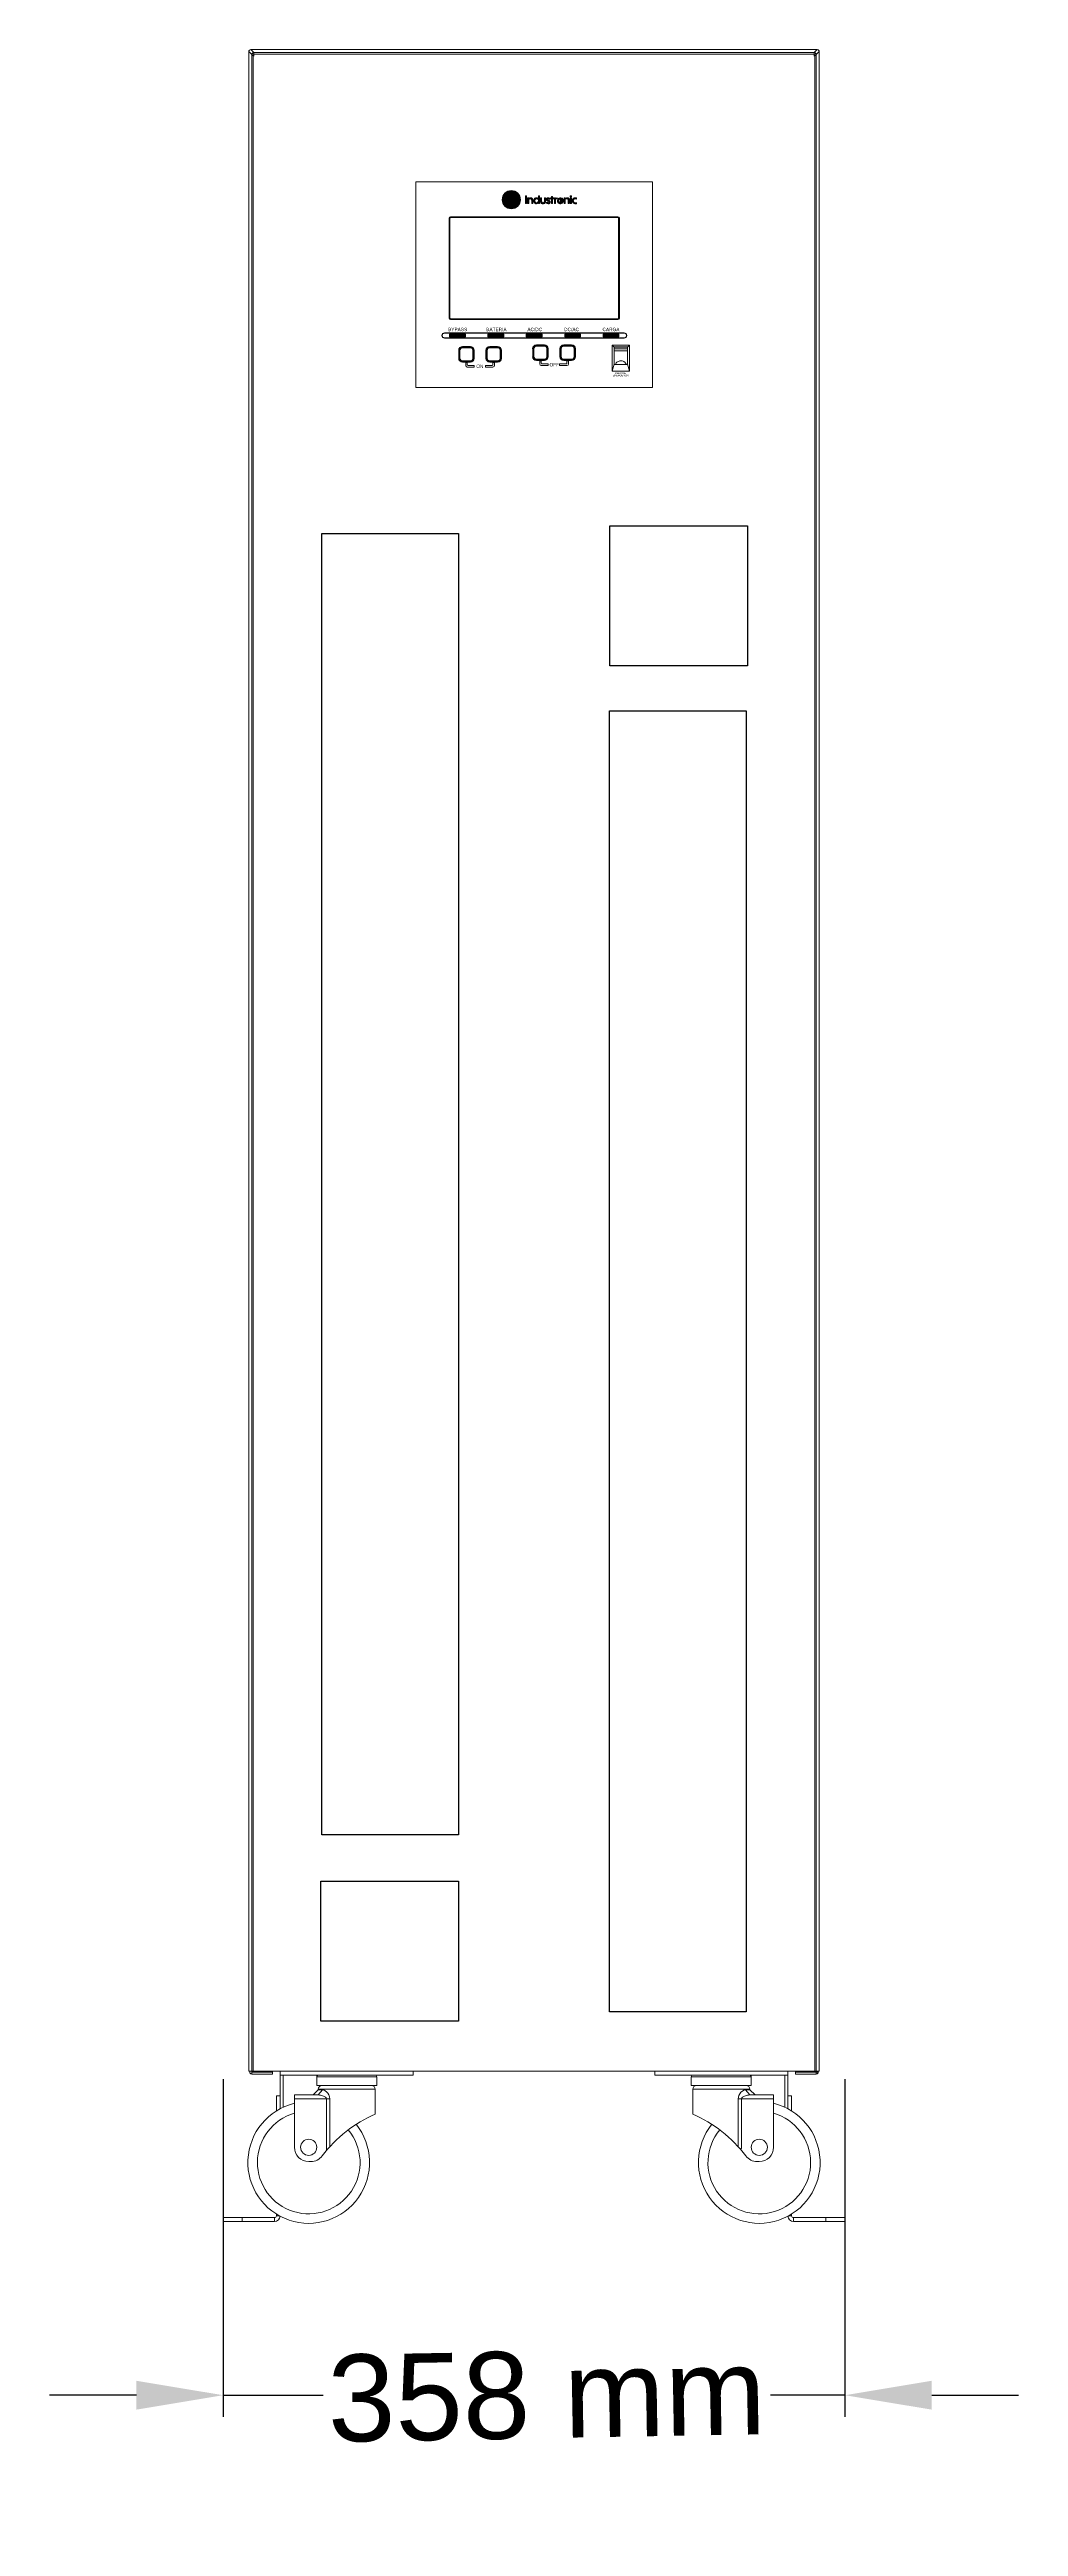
# Model space of a CAD drawing. Header units: millimetres. Extents: x -10 to 46, y -18 to 125.
import ezdxf

# ---------------------------------------------------------------- set-up
doc = ezdxf.new("R2010")
doc.units = ezdxf.units.MM
for name, color, linetype in [('20KMB2_0', 7, 'Continuous'), ('4203-03386_0', 7, 'Continuous'), ('4203-03387_0', 7, 'Continuous'), ('4203-15164_0', 7, 'Continuous'), ('4203-16564_0', 7, 'Continuous'), ('4208-00599_0', 7, 'Continuous'), ('4208-01013_0', 7, 'Continuous'), ('8059_4__0', 7, 'Continuous'), ('ACOT', 7, 'Continuous'), ('BOT-BAR_0', 7, 'Continuous'), ('BOTTOM_BATTERY_0', 7, 'Continuous'), ('Capa 1', 7, 'Continuous'), ('CONTINUA', 3, 'Continuous'), ('LEFT-BOARD_0', 7, 'Continuous'), ('PRT0014_0', 7, 'Continuous'), ('RIGHT-BOARD_0', 7, 'Continuous')]:
    doc.layers.add(name, color=color, linetype=linetype)
doc.styles.get("Standard").update_dxf_attribs({"font": 'arial.ttf'})
doc.dimstyles.new('ISO-25', dxfattribs={"dimtxt": 2.5, "dimasz": 2.5, "dimexe": 1.25, "dimexo": 0.625, "dimtad": 1, "dimtxsty": 'Standard', "dimcen": 2.5, "dimadec": 0, "dimazin": 0, "dimtfac": 1, "dimtmove": 0, "dimatfit": 3, "dimfxl": 1, "dimarcsym": 0})

# ---------------------------------------------------------------- blocks, each defined once
blk = doc.blocks.new('*D5')
at = {"color": 0, "lineweight": -2, "transparency": 16777216}
for p, q in [((0, 8.19), (0, -11.25)), ((35.8, 8.19), (35.8, -11.25)), ((-5, -10), (-10, -10)), ((0, -10), (5.76, -10)), ((35.8, -10), (31.51, -10)), ((40.8, -10), (45.8, -10))]:
    blk.add_line(p, q, dxfattribs=at)
at = {"color": 0, "transparency": 16777216}
for points in [[(-5, -9.17), (-5, -10.83), (0, -10)], [(40.8, -9.17), (40.8, -10.83), (35.8, -10)]]:
    blk.add_solid(points, dxfattribs=at)
at = {"layer": 'Defpoints', "color": 0, "transparency": 16777216}
for p in [(0, 8.82), (35.8, 8.82), (35.8, -10)]:
    blk.add_point(p, dxfattribs=at)
at = {"color": 0, "lineweight": 18, "transparency": 16777216, "insert": (18.63, -10), "char_height": 5, "attachment_point": 5, "rotation": 1}
blk.add_mtext('358 mm', dxfattribs=at)

msp = doc.modelspace()

# ---------------------------------------------------------------- hatches: boundary and pattern name
at = {"linetype": 'ByBlock', "lineweight": 18}
h = msp.add_hatch(color=0, dxfattribs=at)
h.dxf.hatch_style = 1
edge = h.paths.add_edge_path()
edge.add_spline(control_points=[(17.594, 116.254), (17.594, 116.285), (17.594, 116.309), (17.594, 116.309), (17.594, 116.343), (17.601, 116.37), (17.616, 116.39)], knot_values=[17, 17, 17, 17, 17.3750225, 17.3750225, 17.3750225, 18.3750225, 18.3750225, 18.3750225, 18.3750225], degree=3, periodic=0)
edge.add_spline(control_points=[(17.616, 116.39), (17.63, 116.409), (17.652, 116.419), (17.682, 116.419)], knot_values=[16, 16, 16, 16, 17, 17, 17, 17], degree=3, periodic=0)
edge.add_spline(control_points=[(17.682, 116.419), (17.697, 116.419), (17.71, 116.416), (17.721, 116.411)], knot_values=[15, 15, 15, 15, 16, 16, 16, 16], degree=3, periodic=0)
edge.add_spline(control_points=[(17.721, 116.411), (17.732, 116.405), (17.74, 116.398), (17.747, 116.388)], knot_values=[14, 14, 14, 14, 15, 15, 15, 15], degree=3, periodic=0)
edge.add_spline(control_points=[(17.747, 116.388), (17.753, 116.379), (17.758, 116.368), (17.761, 116.356)], knot_values=[13, 13, 13, 13, 14, 14, 14, 14], degree=3, periodic=0)
edge.add_spline(control_points=[(17.761, 116.356), (17.764, 116.343), (17.766, 116.33), (17.766, 116.316)], knot_values=[12, 12, 12, 12, 13, 13, 13, 13], degree=3, periodic=0)
edge.add_spline(control_points=[(17.766, 116.316), (17.766, 116.316), (17.766, 116.136), (17.766, 116.136), (17.766, 116.136), (17.766, 116.136), (17.766, 116.136)], knot_values=[10.99999, 10.99999, 10.99999, 10.99999, 11.99999, 11.99999, 11.99999, 12, 12, 12, 12], degree=3, periodic=0)
edge.add_spline(control_points=[(17.766, 116.136), (17.766, 116.136), (17.828, 116.136), (17.828, 116.136)], knot_values=[10.00001, 10.00001, 10.00001, 10.00001, 10.99999, 10.99999, 10.99999, 10.99999], degree=3, periodic=0)
edge.add_spline(control_points=[(17.828, 116.136), (17.828, 116.136), (17.828, 116.328), (17.828, 116.328)], knot_values=[9.00001, 9.00001, 9.00001, 9.00001, 9.99999, 9.99999, 9.99999, 9.99999], degree=3, periodic=0)
edge.add_spline(control_points=[(17.828, 116.328), (17.828, 116.349), (17.825, 116.368), (17.82, 116.385)], knot_values=[8, 8, 8, 8, 9, 9, 9, 9], degree=3, periodic=0)
edge.add_spline(control_points=[(17.82, 116.385), (17.815, 116.402), (17.808, 116.418), (17.797, 116.43)], knot_values=[7, 7, 7, 7, 8, 8, 8, 8], degree=3, periodic=0)
edge.add_spline(control_points=[(17.797, 116.43), (17.787, 116.443), (17.774, 116.453), (17.758, 116.46)], knot_values=[6, 6, 6, 6, 7, 7, 7, 7], degree=3, periodic=0)
edge.add_spline(control_points=[(17.758, 116.46), (17.742, 116.467), (17.723, 116.47), (17.701, 116.47)], knot_values=[5, 5, 5, 5, 6, 6, 6, 6], degree=3, periodic=0)
edge.add_spline(control_points=[(17.701, 116.47), (17.675, 116.47), (17.653, 116.465), (17.636, 116.455)], knot_values=[4, 4, 4, 4, 5, 5, 5, 5], degree=3, periodic=0)
edge.add_spline(control_points=[(17.636, 116.455), (17.619, 116.446), (17.605, 116.432), (17.594, 116.414)], knot_values=[3, 3, 3, 3, 4, 4, 4, 4], degree=3, periodic=0)
edge.add_spline(control_points=[(17.592, 116.414), (17.592, 116.414), (17.592, 116.464), (17.592, 116.464), (17.592, 116.464), (17.592, 116.464), (17.592, 116.464)], knot_values=[0.99999, 0.99999, 0.99999, 0.99999, 1.99998, 1.99998, 1.99998, 1.99999, 1.99999, 1.99999, 1.99999], degree=3, periodic=0)
edge.add_spline(control_points=[(17.592, 116.464), (17.592, 116.464), (17.532, 116.464), (17.532, 116.464)], knot_values=[0.00001, 0.00001, 0.00001, 0.00001, 0.99999, 0.99999, 0.99999, 0.99999], degree=3, periodic=0)
edge.add_spline(control_points=[(17.532, 116.464), (17.532, 116.464), (17.532, 116.418), (17.532, 116.36)], knot_values=[20.6249775, 20.6249775, 20.6249775, 20.6249775, 21, 21, 21, 21], degree=3, periodic=0)
edge.add_spline(control_points=[(17.532, 116.36), (17.532, 116.303), (17.532, 116.234), (17.532, 116.188)], knot_values=[20.249985, 20.249985, 20.249985, 20.249985, 20.6249775, 20.6249775, 20.6249775, 20.6249775], degree=3, periodic=0)
edge.add_spline(control_points=[(17.532, 116.188), (17.532, 116.176), (17.532, 116.166), (17.532, 116.158)], knot_values=[20.1562369, 20.1562369, 20.1562369, 20.1562369, 20.249985, 20.249985, 20.249985, 20.249985], degree=3, periodic=0)
edge.add_spline(control_points=[(17.532, 116.158), (17.532, 116.15), (17.532, 116.144), (17.532, 116.14)], knot_values=[20.0624887, 20.0624887, 20.0624887, 20.0624887, 20.1562369, 20.1562369, 20.1562369, 20.1562369], degree=3, periodic=0)
edge.add_spline(control_points=[(17.532, 116.136), (17.532, 116.136), (17.532, 116.136), (17.532, 116.136), (17.532, 116.136), (17.532, 116.136), (17.532, 116.136)], knot_values=[19.9980369, 19.9980369, 19.9980369, 19.9980369, 20.0004682, 20.0004682, 20.0004682, 20.0024314, 20.0024314, 20.0024314, 20.0024314], degree=3, periodic=0)
edge.add_spline(control_points=[(17.534, 116.136), (17.537, 116.136), (17.541, 116.136), (17.546, 116.136)], knot_values=[19.6874962, 19.6874962, 19.6874962, 19.6874962, 19.8749925, 19.8749925, 19.8749925, 19.8749925], degree=3, periodic=0)
edge.add_spline(control_points=[(17.546, 116.136), (17.551, 116.136), (17.557, 116.136), (17.563, 116.136)], knot_values=[19.5, 19.5, 19.5, 19.5, 19.6874962, 19.6874962, 19.6874962, 19.6874962], degree=3, periodic=0)
edge.add_spline(control_points=[(17.563, 116.136), (17.568, 116.136), (17.574, 116.136), (17.579, 116.136)], knot_values=[19.3125038, 19.3125038, 19.3125038, 19.3125038, 19.5, 19.5, 19.5, 19.5], degree=3, periodic=0)
edge.add_spline(control_points=[(17.579, 116.136), (17.584, 116.136), (17.588, 116.136), (17.591, 116.136)], knot_values=[19.1250075, 19.1250075, 19.1250075, 19.1250075, 19.3125038, 19.3125038, 19.3125038, 19.3125038], degree=3, periodic=0)
edge.add_spline(control_points=[(17.594, 116.136), (17.594, 116.136), (17.594, 116.136), (17.594, 116.136), (17.594, 116.136), (17.594, 116.136), (17.594, 116.136)], knot_values=[18.9990334, 18.9990334, 18.9990334, 18.9990334, 19.0039261, 19.0039261, 19.0039261, 19.0048927, 19.0048927, 19.0048927, 19.0048927], degree=3, periodic=0)
edge.add_spline(control_points=[(17.594, 116.138), (17.594, 116.14), (17.594, 116.144), (17.594, 116.148)], knot_values=[18.8437631, 18.8437631, 18.8437631, 18.8437631, 18.9375112, 18.9375112, 18.9375112, 18.9375112], degree=3, periodic=0)
edge.add_spline(control_points=[(17.594, 116.148), (17.594, 116.152), (17.594, 116.157), (17.594, 116.163)], knot_values=[18.750015, 18.750015, 18.750015, 18.750015, 18.8437631, 18.8437631, 18.8437631, 18.8437631], degree=3, periodic=0)
edge.add_spline(control_points=[(17.594, 116.163), (17.594, 116.188), (17.594, 116.224), (17.594, 116.254)], knot_values=[18.3750225, 18.3750225, 18.3750225, 18.3750225, 18.750015, 18.750015, 18.750015, 18.750015], degree=3, periodic=0)
h = msp.add_hatch(color=0, dxfattribs=at)
h.dxf.hatch_style = 1
edge = h.paths.add_edge_path()
edge.add_spline(control_points=[(18.611, 116.383), (18.611, 116.369), (18.613, 116.357), (18.618, 116.347)], knot_values=[11, 11, 11, 11, 12, 12, 12, 12], degree=3, periodic=0)
edge.add_spline(control_points=[(18.618, 116.347), (18.623, 116.338), (18.629, 116.329), (18.637, 116.321)], knot_values=[10, 10, 10, 10, 11, 11, 11, 11], degree=3, periodic=0)
edge.add_spline(control_points=[(18.637, 116.321), (18.645, 116.314), (18.655, 116.307), (18.666, 116.302)], knot_values=[9, 9, 9, 9, 10, 10, 10, 10], degree=3, periodic=0)
edge.add_spline(control_points=[(18.666, 116.302), (18.677, 116.296), (18.689, 116.291), (18.702, 116.286)], knot_values=[8, 8, 8, 8, 9, 9, 9, 9], degree=3, periodic=0)
edge.add_spline(control_points=[(18.702, 116.286), (18.715, 116.281), (18.725, 116.276), (18.734, 116.272)], knot_values=[7, 7, 7, 7, 8, 8, 8, 8], degree=3, periodic=0)
edge.add_spline(control_points=[(18.734, 116.272), (18.743, 116.267), (18.75, 116.262), (18.755, 116.258)], knot_values=[6, 6, 6, 6, 7, 7, 7, 7], degree=3, periodic=0)
edge.add_spline(control_points=[(18.755, 116.258), (18.76, 116.253), (18.764, 116.248), (18.766, 116.242)], knot_values=[5, 5, 5, 5, 6, 6, 6, 6], degree=3, periodic=0)
edge.add_spline(control_points=[(18.766, 116.242), (18.768, 116.236), (18.769, 116.229), (18.769, 116.222)], knot_values=[4, 4, 4, 4, 5, 5, 5, 5], degree=3, periodic=0)
edge.add_spline(control_points=[(18.769, 116.222), (18.769, 116.209), (18.764, 116.199), (18.755, 116.192)], knot_values=[3, 3, 3, 3, 4, 4, 4, 4], degree=3, periodic=0)
edge.add_spline(control_points=[(18.755, 116.192), (18.745, 116.185), (18.733, 116.182), (18.718, 116.181)], knot_values=[2, 2, 2, 2, 3, 3, 3, 3], degree=3, periodic=0)
edge.add_spline(control_points=[(18.718, 116.181), (18.697, 116.181), (18.682, 116.185), (18.671, 116.193)], knot_values=[1, 1, 1, 1, 2, 2, 2, 2], degree=3, periodic=0)
edge.add_spline(control_points=[(18.671, 116.193), (18.66, 116.202), (18.652, 116.213), (18.646, 116.229)], knot_values=[0, 0, 0, 0, 1, 1, 1, 1], degree=3, periodic=0)
edge.add_spline(control_points=[(18.646, 116.229), (18.646, 116.229), (18.597, 116.209), (18.597, 116.209)], knot_values=[34.00001, 34.00001, 34.00001, 34.00001, 34.99999, 34.99999, 34.99999, 34.99999], degree=3, periodic=0)
edge.add_spline(control_points=[(18.597, 116.209), (18.603, 116.184), (18.617, 116.165), (18.638, 116.151)], knot_values=[33, 33, 33, 33, 34, 34, 34, 34], degree=3, periodic=0)
edge.add_spline(control_points=[(18.638, 116.151), (18.66, 116.137), (18.686, 116.13), (18.716, 116.13)], knot_values=[32, 32, 32, 32, 33, 33, 33, 33], degree=3, periodic=0)
edge.add_spline(control_points=[(18.716, 116.13), (18.735, 116.13), (18.751, 116.132), (18.765, 116.138)], knot_values=[31, 31, 31, 31, 32, 32, 32, 32], degree=3, periodic=0)
edge.add_spline(control_points=[(18.765, 116.138), (18.779, 116.144), (18.791, 116.152), (18.8, 116.161)], knot_values=[30, 30, 30, 30, 31, 31, 31, 31], degree=3, periodic=0)
edge.add_spline(control_points=[(18.8, 116.161), (18.809, 116.17), (18.816, 116.18), (18.82, 116.191)], knot_values=[29, 29, 29, 29, 30, 30, 30, 30], degree=3, periodic=0)
edge.add_spline(control_points=[(18.82, 116.191), (18.825, 116.203), (18.827, 116.213), (18.827, 116.224)], knot_values=[28, 28, 28, 28, 29, 29, 29, 29], degree=3, periodic=0)
edge.add_spline(control_points=[(18.827, 116.224), (18.827, 116.239), (18.825, 116.252), (18.82, 116.263)], knot_values=[27, 27, 27, 27, 28, 28, 28, 28], degree=3, periodic=0)
edge.add_spline(control_points=[(18.82, 116.263), (18.815, 116.273), (18.808, 116.283), (18.799, 116.291)], knot_values=[26, 26, 26, 26, 27, 27, 27, 27], degree=3, periodic=0)
edge.add_spline(control_points=[(18.799, 116.291), (18.79, 116.299), (18.78, 116.306), (18.768, 116.312)], knot_values=[25, 25, 25, 25, 26, 26, 26, 26], degree=3, periodic=0)
edge.add_spline(control_points=[(18.768, 116.312), (18.757, 116.318), (18.744, 116.324), (18.73, 116.33)], knot_values=[24, 24, 24, 24, 25, 25, 25, 25], degree=3, periodic=0)
edge.add_spline(control_points=[(18.73, 116.33), (18.709, 116.339), (18.694, 116.347), (18.684, 116.354)], knot_values=[23, 23, 23, 23, 24, 24, 24, 24], degree=3, periodic=0)
edge.add_spline(control_points=[(18.684, 116.354), (18.674, 116.36), (18.67, 116.37), (18.67, 116.383)], knot_values=[22, 22, 22, 22, 23, 23, 23, 23], degree=3, periodic=0)
edge.add_spline(control_points=[(18.67, 116.383), (18.67, 116.393), (18.673, 116.401), (18.681, 116.408)], knot_values=[21, 21, 21, 21, 22, 22, 22, 22], degree=3, periodic=0)
edge.add_spline(control_points=[(18.681, 116.408), (18.689, 116.415), (18.7, 116.419), (18.715, 116.419)], knot_values=[20, 20, 20, 20, 21, 21, 21, 21], degree=3, periodic=0)
edge.add_spline(control_points=[(18.715, 116.419), (18.747, 116.419), (18.767, 116.404), (18.774, 116.375)], knot_values=[19, 19, 19, 19, 20, 20, 20, 20], degree=3, periodic=0)
edge.add_spline(control_points=[(18.774, 116.375), (18.774, 116.375), (18.823, 116.392), (18.823, 116.392)], knot_values=[18.00001, 18.00001, 18.00001, 18.00001, 19, 19, 19, 19], degree=3, periodic=0)
edge.add_spline(control_points=[(18.823, 116.392), (18.818, 116.417), (18.807, 116.436), (18.788, 116.45)], knot_values=[17, 17, 17, 17, 18, 18, 18, 18], degree=3, periodic=0)
edge.add_spline(control_points=[(18.788, 116.45), (18.769, 116.464), (18.744, 116.47), (18.713, 116.47)], knot_values=[16, 16, 16, 16, 17, 17, 17, 17], degree=3, periodic=0)
edge.add_spline(control_points=[(18.713, 116.47), (18.698, 116.47), (18.683, 116.468), (18.671, 116.463)], knot_values=[15, 15, 15, 15, 16, 16, 16, 16], degree=3, periodic=0)
edge.add_spline(control_points=[(18.671, 116.463), (18.658, 116.458), (18.648, 116.452), (18.639, 116.444)], knot_values=[14, 14, 14, 14, 15, 15, 15, 15], degree=3, periodic=0)
edge.add_spline(control_points=[(18.639, 116.444), (18.63, 116.436), (18.623, 116.427), (18.618, 116.416)], knot_values=[13, 13, 13, 13, 14, 14, 14, 14], degree=3, periodic=0)
edge.add_spline(control_points=[(18.618, 116.416), (18.613, 116.405), (18.611, 116.394), (18.611, 116.383)], knot_values=[12, 12, 12, 12, 13, 13, 13, 13], degree=3, periodic=0)
edge = h.paths.add_edge_path()
edge.add_spline(control_points=[(18.5, 116.464), (18.5, 116.464), (18.5, 116.284), (18.5, 116.284)], knot_values=[10.00001, 10.00001, 10.00001, 10.00001, 10.99999, 10.99999, 10.99999, 10.99999], degree=3, periodic=0)
edge.add_spline(control_points=[(18.5, 116.284), (18.5, 116.27), (18.499, 116.257), (18.495, 116.244)], knot_values=[9, 9, 9, 9, 10, 10, 10, 10], degree=3, periodic=0)
edge.add_spline(control_points=[(18.495, 116.244), (18.492, 116.232), (18.487, 116.221), (18.48, 116.212)], knot_values=[8, 8, 8, 8, 9, 9, 9, 9], degree=3, periodic=0)
edge.add_spline(control_points=[(18.48, 116.212), (18.474, 116.202), (18.465, 116.195), (18.455, 116.189)], knot_values=[7, 7, 7, 7, 8, 8, 8, 8], degree=3, periodic=0)
edge.add_spline(control_points=[(18.455, 116.189), (18.445, 116.184), (18.433, 116.181), (18.419, 116.181)], knot_values=[6, 6, 6, 6, 7, 7, 7, 7], degree=3, periodic=0)
edge.add_spline(control_points=[(18.419, 116.181), (18.405, 116.181), (18.392, 116.184), (18.382, 116.189)], knot_values=[5, 5, 5, 5, 6, 6, 6, 6], degree=3, periodic=0)
edge.add_spline(control_points=[(18.382, 116.189), (18.372, 116.195), (18.364, 116.202), (18.357, 116.212)], knot_values=[4, 4, 4, 4, 5, 5, 5, 5], degree=3, periodic=0)
edge.add_spline(control_points=[(18.357, 116.212), (18.35, 116.221), (18.345, 116.232), (18.342, 116.244)], knot_values=[3, 3, 3, 3, 4, 4, 4, 4], degree=3, periodic=0)
edge.add_spline(control_points=[(18.342, 116.244), (18.339, 116.257), (18.337, 116.27), (18.337, 116.284)], knot_values=[2, 2, 2, 2, 3, 3, 3, 3], degree=3, periodic=0)
edge.add_spline(control_points=[(18.337, 116.284), (18.337, 116.284), (18.337, 116.464), (18.337, 116.464), (18.337, 116.464), (18.337, 116.464), (18.337, 116.464)], knot_values=[0.99999, 0.99999, 0.99999, 0.99999, 1.99999, 1.99999, 1.99999, 2, 2, 2, 2], degree=3, periodic=0)
edge.add_spline(control_points=[(18.337, 116.464), (18.337, 116.464), (18.275, 116.464), (18.275, 116.464)], knot_values=[0.00001, 0.00001, 0.00001, 0.00001, 0.99999, 0.99999, 0.99999, 0.99999], degree=3, periodic=0)
edge.add_spline(control_points=[(18.275, 116.464), (18.275, 116.464), (18.275, 116.275), (18.275, 116.275)], knot_values=[21.00001, 21.00001, 21.00001, 21.00001, 21.99999, 21.99999, 21.99999, 21.99999], degree=3, periodic=0)
edge.add_spline(control_points=[(18.275, 116.275), (18.275, 116.253), (18.279, 116.233), (18.286, 116.215)], knot_values=[20, 20, 20, 20, 21, 21, 21, 21], degree=3, periodic=0)
edge.add_spline(control_points=[(18.286, 116.215), (18.293, 116.198), (18.303, 116.182), (18.316, 116.169)], knot_values=[19, 19, 19, 19, 20, 20, 20, 20], degree=3, periodic=0)
edge.add_spline(control_points=[(18.316, 116.169), (18.328, 116.157), (18.343, 116.147), (18.361, 116.14)], knot_values=[18, 18, 18, 18, 19, 19, 19, 19], degree=3, periodic=0)
edge.add_spline(control_points=[(18.361, 116.14), (18.378, 116.133), (18.397, 116.13), (18.418, 116.13)], knot_values=[17, 17, 17, 17, 18, 18, 18, 18], degree=3, periodic=0)
edge.add_spline(control_points=[(18.418, 116.13), (18.439, 116.13), (18.458, 116.133), (18.476, 116.14)], knot_values=[16, 16, 16, 16, 17, 17, 17, 17], degree=3, periodic=0)
edge.add_spline(control_points=[(18.476, 116.14), (18.493, 116.147), (18.509, 116.157), (18.522, 116.17)], knot_values=[15, 15, 15, 15, 16, 16, 16, 16], degree=3, periodic=0)
edge.add_spline(control_points=[(18.522, 116.17), (18.534, 116.183), (18.544, 116.198), (18.551, 116.216)], knot_values=[14, 14, 14, 14, 15, 15, 15, 15], degree=3, periodic=0)
edge.add_spline(control_points=[(18.551, 116.216), (18.558, 116.234), (18.562, 116.254), (18.562, 116.276)], knot_values=[13, 13, 13, 13, 14, 14, 14, 14], degree=3, periodic=0)
edge.add_spline(control_points=[(18.562, 116.276), (18.562, 116.276), (18.562, 116.464), (18.562, 116.464), (18.562, 116.464), (18.562, 116.464), (18.562, 116.464)], knot_values=[11.99999, 11.99999, 11.99999, 11.99999, 12.99999, 12.99999, 12.99999, 13, 13, 13, 13], degree=3, periodic=0)
edge.add_spline(control_points=[(18.562, 116.464), (18.562, 116.464), (18.5, 116.464), (18.5, 116.464)], knot_values=[11.00001, 11.00001, 11.00001, 11.00001, 11.99999, 11.99999, 11.99999, 11.99999], degree=3, periodic=0)
h = msp.add_hatch(color=0, dxfattribs=at)
h.dxf.hatch_style = 1
h.paths.add_polyline_path([(18.966, 116.415), (19.038, 116.415), (19.038, 116.464), (18.966, 116.464), (18.966, 116.555), (18.904, 116.555), (18.904, 116.464), (18.851, 116.464), (18.851, 116.415), (18.904, 116.415), (18.904, 116.136), (18.966, 116.136)])
h = msp.add_hatch(color=0, dxfattribs=at)
h.dxf.hatch_style = 1
edge = h.paths.add_edge_path()
edge.add_spline(control_points=[(19.07, 116.464), (19.07, 116.464), (19.07, 116.418), (19.07, 116.36)], knot_values=[10.6249775, 10.6249775, 10.6249775, 10.6249775, 11, 11, 11, 11], degree=3, periodic=0)
edge.add_spline(control_points=[(19.07, 116.36), (19.07, 116.303), (19.07, 116.234), (19.07, 116.188)], knot_values=[10.249985, 10.249985, 10.249985, 10.249985, 10.6249775, 10.6249775, 10.6249775, 10.6249775], degree=3, periodic=0)
edge.add_spline(control_points=[(19.07, 116.188), (19.07, 116.176), (19.07, 116.166), (19.07, 116.158)], knot_values=[10.1562369, 10.1562369, 10.1562369, 10.1562369, 10.249985, 10.249985, 10.249985, 10.249985], degree=3, periodic=0)
edge.add_spline(control_points=[(19.07, 116.158), (19.07, 116.15), (19.07, 116.144), (19.07, 116.14)], knot_values=[10.0624887, 10.0624887, 10.0624887, 10.0624887, 10.1562369, 10.1562369, 10.1562369, 10.1562369], degree=3, periodic=0)
edge.add_spline(control_points=[(19.07, 116.136), (19.07, 116.136), (19.07, 116.136), (19.07, 116.136), (19.07, 116.136), (19.07, 116.136), (19.07, 116.136)], knot_values=[9.9980369, 9.9980369, 9.9980369, 9.9980369, 10.0004682, 10.0004682, 10.0004682, 10.0024314, 10.0024314, 10.0024314, 10.0024314], degree=3, periodic=0)
edge.add_spline(control_points=[(19.071, 116.136), (19.071, 116.136), (19.072, 116.136), (19.073, 116.136)], knot_values=[9.8749925, 9.8749925, 9.8749925, 9.8749925, 9.9218666, 9.9218666, 9.9218666, 9.9218666], degree=3, periodic=0)
edge.add_spline(control_points=[(19.073, 116.136), (19.075, 116.136), (19.079, 116.136), (19.084, 116.136)], knot_values=[9.6874963, 9.6874963, 9.6874963, 9.6874963, 9.8749925, 9.8749925, 9.8749925, 9.8749925], degree=3, periodic=0)
edge.add_spline(control_points=[(19.084, 116.136), (19.089, 116.136), (19.095, 116.136), (19.101, 116.136)], knot_values=[9.5, 9.5, 9.5, 9.5, 9.6874963, 9.6874963, 9.6874963, 9.6874963], degree=3, periodic=0)
edge.add_spline(control_points=[(19.101, 116.136), (19.107, 116.136), (19.112, 116.136), (19.117, 116.136)], knot_values=[9.3125037, 9.3125037, 9.3125037, 9.3125037, 9.5, 9.5, 9.5, 9.5], degree=3, periodic=0)
edge.add_spline(control_points=[(19.117, 116.136), (19.122, 116.136), (19.126, 116.136), (19.129, 116.136)], knot_values=[9.1250075, 9.1250075, 9.1250075, 9.1250075, 9.3125037, 9.3125037, 9.3125037, 9.3125037], degree=3, periodic=0)
edge.add_spline(control_points=[(19.132, 116.136), (19.132, 116.136), (19.132, 116.136), (19.132, 116.136), (19.132, 116.136), (19.132, 116.136), (19.132, 116.136)], knot_values=[8.9990334, 8.9990334, 8.9990334, 8.9990334, 9.0039261, 9.0039261, 9.0039261, 9.0048927, 9.0048927, 9.0048927, 9.0048927], degree=3, periodic=0)
edge.add_spline(control_points=[(19.132, 116.138), (19.132, 116.14), (19.132, 116.143), (19.132, 116.147)], knot_values=[8.8437631, 8.8437631, 8.8437631, 8.8437631, 8.9375112, 8.9375112, 8.9375112, 8.9375112], degree=3, periodic=0)
edge.add_spline(control_points=[(19.132, 116.147), (19.132, 116.151), (19.132, 116.156), (19.132, 116.162)], knot_values=[8.750015, 8.750015, 8.750015, 8.750015, 8.8437631, 8.8437631, 8.8437631, 8.8437631], degree=3, periodic=0)
edge.add_spline(control_points=[(19.132, 116.162), (19.132, 116.185), (19.132, 116.22), (19.132, 116.248)], knot_values=[8.3750225, 8.3750225, 8.3750225, 8.3750225, 8.750015, 8.750015, 8.750015, 8.750015], degree=3, periodic=0)
edge.add_spline(control_points=[(19.132, 116.248), (19.132, 116.277), (19.132, 116.3), (19.132, 116.3), (19.132, 116.338), (19.14, 116.366), (19.157, 116.385)], knot_values=[7, 7, 7, 7, 7.3750225, 7.3750225, 7.3750225, 8.3750225, 8.3750225, 8.3750225, 8.3750225], degree=3, periodic=0)
edge.add_spline(control_points=[(19.157, 116.385), (19.175, 116.403), (19.202, 116.412), (19.24, 116.412)], knot_values=[6, 6, 6, 6, 7, 7, 7, 7], degree=3, periodic=0)
edge.add_spline(control_points=[(19.24, 116.412), (19.24, 116.412), (19.24, 116.47), (19.24, 116.47)], knot_values=[5.00001, 5.00001, 5.00001, 5.00001, 6, 6, 6, 6], degree=3, periodic=0)
edge.add_spline(control_points=[(19.24, 116.47), (19.213, 116.47), (19.191, 116.465), (19.174, 116.455)], knot_values=[4, 4, 4, 4, 5, 5, 5, 5], degree=3, periodic=0)
edge.add_spline(control_points=[(19.174, 116.455), (19.157, 116.446), (19.143, 116.431), (19.132, 116.413)], knot_values=[3, 3, 3, 3, 4, 4, 4, 4], degree=3, periodic=0)
edge.add_spline(control_points=[(19.132, 116.413), (19.132, 116.413), (19.13, 116.413), (19.13, 116.413), (19.13, 116.413), (19.13, 116.413), (19.13, 116.413)], knot_values=[1.99999, 1.99999, 1.99999, 1.99999, 2.99999, 2.99999, 2.99999, 3, 3, 3, 3], degree=3, periodic=0)
edge.add_spline(control_points=[(19.13, 116.413), (19.13, 116.413), (19.13, 116.464), (19.13, 116.464), (19.13, 116.464), (19.13, 116.464), (19.13, 116.464)], knot_values=[0.99999, 0.99999, 0.99999, 0.99999, 1.99998, 1.99998, 1.99998, 1.99999, 1.99999, 1.99999, 1.99999], degree=3, periodic=0)
edge.add_spline(control_points=[(19.13, 116.464), (19.13, 116.464), (19.07, 116.464), (19.07, 116.464)], knot_values=[0.00001, 0.00001, 0.00001, 0.00001, 0.99999, 0.99999, 0.99999, 0.99999], degree=3, periodic=0)
h = msp.add_hatch(color=0, dxfattribs=at)
h.dxf.hatch_style = 1
edge = h.paths.add_edge_path()
edge.add_spline(control_points=[(19.416, 116.47), (19.392, 116.47), (19.37, 116.466), (19.349, 116.458)], knot_values=[7, 7, 7, 7, 8, 8, 8, 8], degree=3, periodic=0)
edge.add_spline(control_points=[(19.349, 116.458), (19.329, 116.449), (19.311, 116.437), (19.296, 116.422)], knot_values=[6, 6, 6, 6, 7, 7, 7, 7], degree=3, periodic=0)
edge.add_spline(control_points=[(19.296, 116.422), (19.281, 116.406), (19.27, 116.388), (19.261, 116.368)], knot_values=[5, 5, 5, 5, 6, 6, 6, 6], degree=3, periodic=0)
edge.add_spline(control_points=[(19.261, 116.368), (19.253, 116.347), (19.249, 116.324), (19.249, 116.3)], knot_values=[4, 4, 4, 4, 5, 5, 5, 5], degree=3, periodic=0)
edge.add_spline(control_points=[(19.249, 116.3), (19.249, 116.276), (19.253, 116.253), (19.261, 116.232)], knot_values=[3, 3, 3, 3, 4, 4, 4, 4], degree=3, periodic=0)
edge.add_spline(control_points=[(19.261, 116.232), (19.27, 116.212), (19.281, 116.194), (19.296, 116.178)], knot_values=[2, 2, 2, 2, 3, 3, 3, 3], degree=3, periodic=0)
edge.add_spline(control_points=[(19.296, 116.178), (19.311, 116.163), (19.329, 116.151), (19.349, 116.142)], knot_values=[1, 1, 1, 1, 2, 2, 2, 2], degree=3, periodic=0)
edge.add_spline(control_points=[(19.349, 116.142), (19.37, 116.134), (19.392, 116.13), (19.416, 116.13)], knot_values=[0, 0, 0, 0, 1, 1, 1, 1], degree=3, periodic=0)
edge.add_spline(control_points=[(19.416, 116.13), (19.44, 116.13), (19.463, 116.134), (19.483, 116.142)], knot_values=[15, 15, 15, 15, 16, 16, 16, 16], degree=3, periodic=0)
edge.add_spline(control_points=[(19.483, 116.142), (19.504, 116.151), (19.522, 116.163), (19.537, 116.178)], knot_values=[14, 14, 14, 14, 15, 15, 15, 15], degree=3, periodic=0)
edge.add_spline(control_points=[(19.537, 116.178), (19.552, 116.194), (19.563, 116.212), (19.572, 116.232)], knot_values=[13, 13, 13, 13, 14, 14, 14, 14], degree=3, periodic=0)
edge.add_spline(control_points=[(19.572, 116.232), (19.58, 116.253), (19.585, 116.276), (19.585, 116.3)], knot_values=[12, 12, 12, 12, 13, 13, 13, 13], degree=3, periodic=0)
edge.add_spline(control_points=[(19.585, 116.3), (19.585, 116.324), (19.58, 116.347), (19.572, 116.368)], knot_values=[11, 11, 11, 11, 12, 12, 12, 12], degree=3, periodic=0)
edge.add_spline(control_points=[(19.572, 116.368), (19.563, 116.388), (19.552, 116.406), (19.537, 116.422)], knot_values=[10, 10, 10, 10, 11, 11, 11, 11], degree=3, periodic=0)
edge.add_spline(control_points=[(19.537, 116.422), (19.522, 116.437), (19.504, 116.449), (19.483, 116.458)], knot_values=[9, 9, 9, 9, 10, 10, 10, 10], degree=3, periodic=0)
edge.add_spline(control_points=[(19.483, 116.458), (19.463, 116.466), (19.44, 116.47), (19.416, 116.47)], knot_values=[8, 8, 8, 8, 9, 9, 9, 9], degree=3, periodic=0)
edge = h.paths.add_edge_path(flags=16)
edge.add_spline(control_points=[(19.318, 116.348), (19.324, 116.362), (19.331, 116.375), (19.341, 116.385)], knot_values=[10, 10, 10, 10, 11, 11, 11, 11], degree=3, periodic=0)
edge.add_spline(control_points=[(19.459, 116.41), (19.472, 116.404), (19.483, 116.396), (19.492, 116.385)], knot_values=[6, 6, 6, 6, 7, 7, 7, 7], degree=3, periodic=0)
edge.add_spline(control_points=[(19.515, 116.348), (19.52, 116.334), (19.523, 116.318), (19.523, 116.3), (19.523, 116.283), (19.52, 116.267), (19.515, 116.252)], knot_values=[3, 3, 3, 3, 4, 4, 4, 5, 5, 5, 5], degree=3, periodic=0)
edge.add_spline(control_points=[(19.416, 116.181), (19.401, 116.181), (19.387, 116.184), (19.374, 116.19)], knot_values=[15, 15, 15, 15, 16, 16, 16, 16], degree=3, periodic=0)
edge.add_spline(control_points=[(19.318, 116.252), (19.313, 116.267), (19.31, 116.283), (19.31, 116.3), (19.31, 116.318), (19.313, 116.334), (19.318, 116.348)], knot_values=[11, 11, 11, 11, 12, 12, 12, 13, 13, 13, 13], degree=3, periodic=0)
edge.add_spline(control_points=[(19.374, 116.41), (19.387, 116.416), (19.401, 116.419), (19.416, 116.419)], knot_values=[8, 8, 8, 8, 9, 9, 9, 9], degree=3, periodic=0)
edge.add_spline(control_points=[(19.492, 116.385), (19.502, 116.375), (19.509, 116.362), (19.515, 116.348)], knot_values=[5, 5, 5, 5, 6, 6, 6, 6], degree=3, periodic=0)
edge.add_spline(control_points=[(19.492, 116.215), (19.483, 116.204), (19.472, 116.196), (19.459, 116.19)], knot_values=[1, 1, 1, 1, 2, 2, 2, 2], degree=3, periodic=0)
edge.add_spline(control_points=[(19.341, 116.215), (19.331, 116.225), (19.324, 116.238), (19.318, 116.252)], knot_values=[13, 13, 13, 13, 14, 14, 14, 14], degree=3, periodic=0)
h = msp.add_hatch(color=0, dxfattribs=at)
h.dxf.hatch_style = 1
edge = h.paths.add_edge_path()
edge.add_spline(control_points=[(19.634, 116.36), (19.634, 116.303), (19.634, 116.234), (19.634, 116.188)], knot_values=[20.249985, 20.249985, 20.249985, 20.249985, 20.6249775, 20.6249775, 20.6249775, 20.6249775], degree=3, periodic=0)
edge.add_spline(control_points=[(19.634, 116.188), (19.634, 116.176), (19.634, 116.166), (19.634, 116.158)], knot_values=[20.1562369, 20.1562369, 20.1562369, 20.1562369, 20.249985, 20.249985, 20.249985, 20.249985], degree=3, periodic=0)
edge.add_spline(control_points=[(19.634, 116.158), (19.634, 116.15), (19.634, 116.144), (19.634, 116.14)], knot_values=[20.0624887, 20.0624887, 20.0624887, 20.0624887, 20.1562369, 20.1562369, 20.1562369, 20.1562369], degree=3, periodic=0)
edge.add_spline(control_points=[(19.634, 116.136), (19.634, 116.136), (19.634, 116.136), (19.634, 116.136), (19.634, 116.136), (19.634, 116.136), (19.634, 116.136)], knot_values=[19.9980369, 19.9980369, 19.9980369, 19.9980369, 20.0004682, 20.0004682, 20.0004682, 20.0024314, 20.0024314, 20.0024314, 20.0024314], degree=3, periodic=0)
edge.add_spline(control_points=[(19.635, 116.136), (19.635, 116.136), (19.636, 116.136), (19.636, 116.136)], knot_values=[19.8749925, 19.8749925, 19.8749925, 19.8749925, 19.9218666, 19.9218666, 19.9218666, 19.9218666], degree=3, periodic=0)
edge.add_spline(control_points=[(19.636, 116.136), (19.639, 116.136), (19.643, 116.136), (19.648, 116.136)], knot_values=[19.6874962, 19.6874962, 19.6874962, 19.6874962, 19.8749925, 19.8749925, 19.8749925, 19.8749925], degree=3, periodic=0)
edge.add_spline(control_points=[(19.648, 116.136), (19.653, 116.136), (19.659, 116.136), (19.665, 116.136)], knot_values=[19.5, 19.5, 19.5, 19.5, 19.6874962, 19.6874962, 19.6874962, 19.6874962], degree=3, periodic=0)
edge.add_spline(control_points=[(19.665, 116.136), (19.67, 116.136), (19.676, 116.136), (19.681, 116.136)], knot_values=[19.3125038, 19.3125038, 19.3125038, 19.3125038, 19.5, 19.5, 19.5, 19.5], degree=3, periodic=0)
edge.add_spline(control_points=[(19.681, 116.136), (19.686, 116.136), (19.69, 116.136), (19.693, 116.136)], knot_values=[19.1250075, 19.1250075, 19.1250075, 19.1250075, 19.3125038, 19.3125038, 19.3125038, 19.3125038], degree=3, periodic=0)
edge.add_spline(control_points=[(19.695, 116.136), (19.696, 116.136), (19.696, 116.136), (19.696, 116.136), (19.696, 116.136), (19.696, 116.136), (19.696, 116.136)], knot_values=[18.9990334, 18.9990334, 18.9990334, 18.9990334, 19.0039261, 19.0039261, 19.0039261, 19.0048927, 19.0048927, 19.0048927, 19.0048927], degree=3, periodic=0)
edge.add_spline(control_points=[(19.696, 116.138), (19.696, 116.14), (19.696, 116.144), (19.696, 116.148)], knot_values=[18.8437631, 18.8437631, 18.8437631, 18.8437631, 18.9375112, 18.9375112, 18.9375112, 18.9375112], degree=3, periodic=0)
edge.add_spline(control_points=[(19.696, 116.148), (19.696, 116.152), (19.696, 116.157), (19.696, 116.163)], knot_values=[18.750015, 18.750015, 18.750015, 18.750015, 18.8437631, 18.8437631, 18.8437631, 18.8437631], degree=3, periodic=0)
edge.add_spline(control_points=[(19.696, 116.163), (19.696, 116.188), (19.696, 116.224), (19.696, 116.254)], knot_values=[18.3750225, 18.3750225, 18.3750225, 18.3750225, 18.750015, 18.750015, 18.750015, 18.750015], degree=3, periodic=0)
edge.add_spline(control_points=[(19.696, 116.254), (19.696, 116.285), (19.696, 116.309), (19.696, 116.309), (19.696, 116.343), (19.703, 116.37), (19.718, 116.39)], knot_values=[17, 17, 17, 17, 17.3750225, 17.3750225, 17.3750225, 18.3750225, 18.3750225, 18.3750225, 18.3750225], degree=3, periodic=0)
edge.add_spline(control_points=[(19.718, 116.39), (19.732, 116.409), (19.754, 116.419), (19.784, 116.419)], knot_values=[16, 16, 16, 16, 17, 17, 17, 17], degree=3, periodic=0)
edge.add_spline(control_points=[(19.784, 116.419), (19.799, 116.419), (19.812, 116.416), (19.823, 116.411)], knot_values=[15, 15, 15, 15, 16, 16, 16, 16], degree=3, periodic=0)
edge.add_spline(control_points=[(19.823, 116.411), (19.833, 116.405), (19.842, 116.398), (19.849, 116.388)], knot_values=[14, 14, 14, 14, 15, 15, 15, 15], degree=3, periodic=0)
edge.add_spline(control_points=[(19.849, 116.388), (19.855, 116.379), (19.86, 116.368), (19.863, 116.356)], knot_values=[13, 13, 13, 13, 14, 14, 14, 14], degree=3, periodic=0)
edge.add_spline(control_points=[(19.863, 116.356), (19.867, 116.343), (19.868, 116.33), (19.868, 116.316)], knot_values=[12, 12, 12, 12, 13, 13, 13, 13], degree=3, periodic=0)
edge.add_spline(control_points=[(19.868, 116.316), (19.868, 116.316), (19.868, 116.136), (19.868, 116.136), (19.868, 116.136), (19.868, 116.136), (19.868, 116.136)], knot_values=[10.99999, 10.99999, 10.99999, 10.99999, 11.99999, 11.99999, 11.99999, 12, 12, 12, 12], degree=3, periodic=0)
edge.add_spline(control_points=[(19.868, 116.136), (19.868, 116.136), (19.93, 116.136), (19.93, 116.136)], knot_values=[10.00001, 10.00001, 10.00001, 10.00001, 10.99999, 10.99999, 10.99999, 10.99999], degree=3, periodic=0)
edge.add_spline(control_points=[(19.93, 116.136), (19.93, 116.136), (19.93, 116.328), (19.93, 116.328)], knot_values=[9.00001, 9.00001, 9.00001, 9.00001, 9.99999, 9.99999, 9.99999, 9.99999], degree=3, periodic=0)
edge.add_spline(control_points=[(19.93, 116.328), (19.93, 116.349), (19.927, 116.368), (19.922, 116.385)], knot_values=[8, 8, 8, 8, 9, 9, 9, 9], degree=3, periodic=0)
edge.add_spline(control_points=[(19.922, 116.385), (19.917, 116.402), (19.91, 116.418), (19.899, 116.43)], knot_values=[7, 7, 7, 7, 8, 8, 8, 8], degree=3, periodic=0)
edge.add_spline(control_points=[(19.899, 116.43), (19.889, 116.443), (19.876, 116.453), (19.86, 116.46)], knot_values=[6, 6, 6, 6, 7, 7, 7, 7], degree=3, periodic=0)
edge.add_spline(control_points=[(19.86, 116.46), (19.844, 116.467), (19.825, 116.47), (19.803, 116.47)], knot_values=[5, 5, 5, 5, 6, 6, 6, 6], degree=3, periodic=0)
edge.add_spline(control_points=[(19.803, 116.47), (19.777, 116.47), (19.755, 116.465), (19.738, 116.455)], knot_values=[4, 4, 4, 4, 5, 5, 5, 5], degree=3, periodic=0)
edge.add_spline(control_points=[(19.738, 116.455), (19.721, 116.446), (19.707, 116.432), (19.696, 116.414)], knot_values=[3, 3, 3, 3, 4, 4, 4, 4], degree=3, periodic=0)
edge.add_spline(control_points=[(19.694, 116.414), (19.694, 116.414), (19.694, 116.464), (19.694, 116.464), (19.694, 116.464), (19.694, 116.464), (19.694, 116.464)], knot_values=[0.99999, 0.99999, 0.99999, 0.99999, 1.99998, 1.99998, 1.99998, 1.99999, 1.99999, 1.99999, 1.99999], degree=3, periodic=0)
edge.add_spline(control_points=[(19.694, 116.464), (19.694, 116.464), (19.634, 116.464), (19.634, 116.464)], knot_values=[0.00001, 0.00001, 0.00001, 0.00001, 0.99999, 0.99999, 0.99999, 0.99999], degree=3, periodic=0)
edge.add_spline(control_points=[(19.634, 116.464), (19.634, 116.464), (19.634, 116.418), (19.634, 116.36)], knot_values=[20.6249775, 20.6249775, 20.6249775, 20.6249775, 21, 21, 21, 21], degree=3, periodic=0)
h.paths.add_polyline_path([(19.989, 116.136), (20.05, 116.136), (20.05, 116.463), (19.989, 116.463)])
h.paths.add_polyline_path([(19.988, 116.521), (20.052, 116.521), (20.052, 116.585), (19.988, 116.585)])
edge = h.paths.add_edge_path()
edge.add_spline(control_points=[(20.168, 116.349), (20.174, 116.363), (20.181, 116.375), (20.191, 116.386)], knot_values=[16, 16, 16, 16, 17, 17, 17, 17], degree=3, periodic=0)
edge.add_spline(control_points=[(20.191, 116.386), (20.201, 116.396), (20.213, 116.404), (20.227, 116.41)], knot_values=[15, 15, 15, 15, 16, 16, 16, 16], degree=3, periodic=0)
edge.add_spline(control_points=[(20.227, 116.41), (20.241, 116.416), (20.257, 116.419), (20.275, 116.419)], knot_values=[14, 14, 14, 14, 15, 15, 15, 15], degree=3, periodic=0)
edge.add_spline(control_points=[(20.275, 116.419), (20.306, 116.419), (20.331, 116.412), (20.351, 116.398)], knot_values=[13, 13, 13, 13, 14, 14, 14, 14], degree=3, periodic=0)
edge.add_spline(control_points=[(20.351, 116.398), (20.351, 116.398), (20.351, 116.454), (20.351, 116.454)], knot_values=[12.00001, 12.00001, 12.00001, 12.00001, 13, 13, 13, 13], degree=3, periodic=0)
edge.add_spline(control_points=[(20.351, 116.454), (20.341, 116.459), (20.329, 116.463), (20.317, 116.466)], knot_values=[11, 11, 11, 11, 12, 12, 12, 12], degree=3, periodic=0)
edge.add_spline(control_points=[(20.317, 116.466), (20.305, 116.469), (20.292, 116.47), (20.278, 116.47)], knot_values=[10, 10, 10, 10, 11, 11, 11, 11], degree=3, periodic=0)
edge.add_spline(control_points=[(20.278, 116.47), (20.251, 116.47), (20.226, 116.466), (20.204, 116.458)], knot_values=[9, 9, 9, 9, 10, 10, 10, 10], degree=3, periodic=0)
edge.add_spline(control_points=[(20.204, 116.458), (20.182, 116.449), (20.163, 116.437), (20.147, 116.422)], knot_values=[8, 8, 8, 8, 9, 9, 9, 9], degree=3, periodic=0)
edge.add_spline(control_points=[(20.147, 116.422), (20.132, 116.407), (20.12, 116.389), (20.111, 116.368)], knot_values=[7, 7, 7, 7, 8, 8, 8, 8], degree=3, periodic=0)
edge.add_spline(control_points=[(20.111, 116.368), (20.103, 116.348), (20.099, 116.326), (20.099, 116.302)], knot_values=[6, 6, 6, 6, 7, 7, 7, 7], degree=3, periodic=0)
edge.add_spline(control_points=[(20.099, 116.302), (20.099, 116.276), (20.104, 116.253), (20.112, 116.232)], knot_values=[5, 5, 5, 5, 6, 6, 6, 6], degree=3, periodic=0)
edge.add_spline(control_points=[(20.112, 116.232), (20.121, 116.211), (20.134, 116.193), (20.149, 116.178)], knot_values=[4, 4, 4, 4, 5, 5, 5, 5], degree=3, periodic=0)
edge.add_spline(control_points=[(20.149, 116.178), (20.165, 116.163), (20.184, 116.151), (20.206, 116.142)], knot_values=[3, 3, 3, 3, 4, 4, 4, 4], degree=3, periodic=0)
edge.add_spline(control_points=[(20.206, 116.142), (20.228, 116.134), (20.251, 116.13), (20.277, 116.13)], knot_values=[2, 2, 2, 2, 3, 3, 3, 3], degree=3, periodic=0)
edge.add_spline(control_points=[(20.277, 116.13), (20.291, 116.13), (20.304, 116.131), (20.317, 116.133)], knot_values=[1, 1, 1, 1, 2, 2, 2, 2], degree=3, periodic=0)
edge.add_spline(control_points=[(20.317, 116.133), (20.33, 116.135), (20.342, 116.139), (20.353, 116.145)], knot_values=[0, 0, 0, 0, 1, 1, 1, 1], degree=3, periodic=0)
edge.add_spline(control_points=[(20.353, 116.145), (20.353, 116.145), (20.353, 116.198), (20.353, 116.198)], knot_values=[24.00001, 24.00001, 24.00001, 24.00001, 24.99999, 24.99999, 24.99999, 24.99999], degree=3, periodic=0)
edge.add_spline(control_points=[(20.353, 116.198), (20.342, 116.192), (20.331, 116.188), (20.318, 116.185)], knot_values=[23, 23, 23, 23, 24, 24, 24, 24], degree=3, periodic=0)
edge.add_spline(control_points=[(20.318, 116.185), (20.306, 116.182), (20.293, 116.181), (20.28, 116.181)], knot_values=[22, 22, 22, 22, 23, 23, 23, 23], degree=3, periodic=0)
edge.add_spline(control_points=[(20.28, 116.181), (20.262, 116.181), (20.246, 116.184), (20.232, 116.189)], knot_values=[21, 21, 21, 21, 22, 22, 22, 22], degree=3, periodic=0)
edge.add_spline(control_points=[(20.232, 116.189), (20.217, 116.195), (20.205, 116.203), (20.194, 116.214)], knot_values=[20, 20, 20, 20, 21, 21, 21, 21], degree=3, periodic=0)
edge.add_spline(control_points=[(20.194, 116.214), (20.183, 116.225), (20.175, 116.238), (20.169, 116.253)], knot_values=[19, 19, 19, 19, 20, 20, 20, 20], degree=3, periodic=0)
edge.add_spline(control_points=[(20.169, 116.253), (20.164, 116.267), (20.161, 116.284), (20.161, 116.302)], knot_values=[18, 18, 18, 18, 19, 19, 19, 19], degree=3, periodic=0)
edge.add_spline(control_points=[(20.161, 116.302), (20.161, 116.319), (20.163, 116.334), (20.168, 116.349)], knot_values=[17, 17, 17, 17, 18, 18, 18, 18], degree=3, periodic=0)
at = {"layer": 'ACOT', "linetype": 'ByBlock', "lineweight": 18}
h = msp.add_hatch(color=0, dxfattribs=at)
h.dxf.hatch_style = 1
edge = h.paths.add_edge_path()
edge.add_spline(control_points=[(16.589, 116.885), (16.3, 116.885), (16.065, 116.65), (16.065, 116.361), (16.065, 116.071), (16.3, 115.837), (16.589, 115.837), (16.879, 115.837), (17.114, 116.071), (17.114, 116.361), (17.114, 116.65), (16.879, 116.885), (16.589, 116.885)], knot_values=[0, 0, 0, 0, 1, 1, 1, 2, 2, 2, 3, 3, 3, 4, 4, 4, 4], degree=3, periodic=0)
h.paths.add_polyline_path([(16.716, 116.549), (16.653, 116.549), (16.653, 116.613), (16.716, 116.613)], flags=16)
h.paths.add_polyline_path([(16.716, 116.109), (16.653, 116.109), (16.653, 116.464), (16.716, 116.464)], flags=16)
h.paths.add_polyline_path([(16.526, 116.258), (16.463, 116.258), (16.463, 116.613), (16.526, 116.613)], flags=16)
h.paths.add_polyline_path([(16.526, 116.109), (16.463, 116.109), (16.463, 116.172), (16.526, 116.172)], flags=16)
h = msp.add_hatch(color=0, dxfattribs=at)
h.dxf.hatch_style = 1
h.paths.add_polyline_path([(17.471, 116.585), (17.408, 116.585), (17.408, 116.137), (17.471, 116.137)])
h = msp.add_hatch(color=0, dxfattribs=at)
h.dxf.hatch_style = 1
edge = h.paths.add_edge_path()
edge.add_spline(control_points=[(18.216, 116.136), (18.216, 116.136), (18.216, 116.585), (18.216, 116.585)], knot_values=[16, 16, 16, 16, 17, 17, 17, 17], degree=3, periodic=0)
edge.add_spline(control_points=[(18.216, 116.585), (18.216, 116.585), (18.154, 116.585), (18.154, 116.585)], knot_values=[15.00001, 15.00001, 15.00001, 15.00001, 16, 16, 16, 16], degree=3, periodic=0)
edge.add_spline(control_points=[(18.154, 116.585), (18.154, 116.585), (18.154, 116.443), (18.154, 116.418)], knot_values=[14.0882234, 14.0882234, 14.0882234, 14.0882234, 14.99999, 14.99999, 14.99999, 14.99999], degree=3, periodic=0)
edge.add_spline(control_points=[(18.154, 116.418), (18.154, 116.416), (18.154, 116.414), (18.154, 116.414)], knot_values=[14.00001, 14.00001, 14.00001, 14.00001, 14.0882234, 14.0882234, 14.0882234, 14.0882234], degree=3, periodic=0)
edge.add_line((18.154, 116.414), (18.152, 116.414))
edge.add_spline(control_points=[(18.152, 116.414), (18.14, 116.433), (18.125, 116.447), (18.105, 116.456)], knot_values=[12, 12, 12, 12, 13, 13, 13, 13], degree=3, periodic=0)
edge.add_spline(control_points=[(18.105, 116.456), (18.086, 116.466), (18.065, 116.47), (18.042, 116.47)], knot_values=[11, 11, 11, 11, 12, 12, 12, 12], degree=3, periodic=0)
edge.add_spline(control_points=[(18.042, 116.47), (18.019, 116.47), (17.997, 116.466), (17.978, 116.458)], knot_values=[10, 10, 10, 10, 11, 11, 11, 11], degree=3, periodic=0)
edge.add_spline(control_points=[(17.978, 116.458), (17.958, 116.449), (17.941, 116.437), (17.927, 116.422)], knot_values=[9, 9, 9, 9, 10, 10, 10, 10], degree=3, periodic=0)
edge.add_spline(control_points=[(17.927, 116.422), (17.912, 116.407), (17.901, 116.39), (17.893, 116.369)], knot_values=[8, 8, 8, 8, 9, 9, 9, 9], degree=3, periodic=0)
edge.add_spline(control_points=[(17.893, 116.369), (17.884, 116.348), (17.88, 116.325), (17.88, 116.3)], knot_values=[7, 7, 7, 7, 8, 8, 8, 8], degree=3, periodic=0)
edge.add_spline(control_points=[(17.88, 116.3), (17.88, 116.275), (17.884, 116.252), (17.893, 116.232)], knot_values=[6, 6, 6, 6, 7, 7, 7, 7], degree=3, periodic=0)
edge.add_spline(control_points=[(17.893, 116.232), (17.901, 116.21), (17.912, 116.192), (17.927, 116.178)], knot_values=[5, 5, 5, 5, 6, 6, 6, 6], degree=3, periodic=0)
edge.add_spline(control_points=[(17.927, 116.178), (17.941, 116.163), (17.958, 116.151), (17.978, 116.142)], knot_values=[4, 4, 4, 4, 5, 5, 5, 5], degree=3, periodic=0)
edge.add_spline(control_points=[(17.978, 116.142), (17.998, 116.134), (18.019, 116.13), (18.042, 116.13)], knot_values=[3, 3, 3, 3, 4, 4, 4, 4], degree=3, periodic=0)
edge.add_spline(control_points=[(18.042, 116.13), (18.067, 116.13), (18.088, 116.135), (18.106, 116.145)], knot_values=[2, 2, 2, 2, 3, 3, 3, 3], degree=3, periodic=0)
edge.add_spline(control_points=[(18.106, 116.145), (18.124, 116.155), (18.14, 116.171), (18.153, 116.192)], knot_values=[1, 1, 1, 1, 2, 2, 2, 2], degree=3, periodic=0)
edge.add_line((18.153, 116.192), (18.155, 116.192))
edge.add_line((18.155, 116.192), (18.155, 116.165))
edge.add_spline(control_points=[(18.155, 116.177), (18.155, 116.16), (18.155, 116.136), (18.155, 116.136)], knot_values=[18.000018, 18.000018, 18.000018, 18.000018, 18.6573599, 18.6573599, 18.6573599, 18.6573599], degree=3, periodic=0)
edge.add_spline(control_points=[(18.155, 116.136), (18.155, 116.136), (18.216, 116.136), (18.216, 116.136)], knot_values=[17, 17, 17, 17, 17.999982, 17.999982, 17.999982, 17.999982], degree=3, periodic=0)
edge = h.paths.add_edge_path(flags=16)
edge.add_spline(control_points=[(18.146, 116.348), (18.152, 116.334), (18.154, 116.318), (18.154, 116.3), (18.154, 116.283), (18.152, 116.267), (18.146, 116.252)], knot_values=[3, 3, 3, 3, 4, 4, 4, 5, 5, 5, 5], degree=3, periodic=0)
edge.add_spline(control_points=[(18.146, 116.252), (18.141, 116.238), (18.133, 116.225), (18.124, 116.215)], knot_values=[2, 2, 2, 2, 3, 3, 3, 3], degree=3, periodic=0)
edge.add_spline(control_points=[(18.124, 116.215), (18.114, 116.204), (18.103, 116.196), (18.09, 116.19)], knot_values=[1, 1, 1, 1, 2, 2, 2, 2], degree=3, periodic=0)
edge.add_spline(control_points=[(18.09, 116.19), (18.077, 116.184), (18.063, 116.181), (18.048, 116.181)], knot_values=[0, 0, 0, 0, 1, 1, 1, 1], degree=3, periodic=0)
edge.add_spline(control_points=[(18.048, 116.181), (18.033, 116.181), (18.019, 116.184), (18.006, 116.19)], knot_values=[15, 15, 15, 15, 16, 16, 16, 16], degree=3, periodic=0)
edge.add_spline(control_points=[(18.006, 116.19), (17.993, 116.196), (17.981, 116.204), (17.972, 116.215)], knot_values=[14, 14, 14, 14, 15, 15, 15, 15], degree=3, periodic=0)
edge.add_spline(control_points=[(17.972, 116.215), (17.963, 116.225), (17.955, 116.238), (17.95, 116.252)], knot_values=[13, 13, 13, 13, 14, 14, 14, 14], degree=3, periodic=0)
edge.add_spline(control_points=[(17.95, 116.252), (17.945, 116.267), (17.942, 116.283), (17.942, 116.3), (17.942, 116.318), (17.945, 116.334), (17.95, 116.348)], knot_values=[11, 11, 11, 11, 12, 12, 12, 13, 13, 13, 13], degree=3, periodic=0)
edge.add_spline(control_points=[(17.95, 116.348), (17.955, 116.362), (17.963, 116.375), (17.972, 116.385)], knot_values=[10, 10, 10, 10, 11, 11, 11, 11], degree=3, periodic=0)
edge.add_spline(control_points=[(17.972, 116.385), (17.981, 116.396), (17.993, 116.404), (18.006, 116.41)], knot_values=[9, 9, 9, 9, 10, 10, 10, 10], degree=3, periodic=0)
edge.add_spline(control_points=[(18.006, 116.41), (18.019, 116.416), (18.033, 116.419), (18.048, 116.419)], knot_values=[8, 8, 8, 8, 9, 9, 9, 9], degree=3, periodic=0)
edge.add_spline(control_points=[(18.048, 116.419), (18.063, 116.419), (18.077, 116.416), (18.09, 116.41)], knot_values=[7, 7, 7, 7, 8, 8, 8, 8], degree=3, periodic=0)
edge.add_spline(control_points=[(18.09, 116.41), (18.103, 116.404), (18.114, 116.396), (18.124, 116.385)], knot_values=[6, 6, 6, 6, 7, 7, 7, 7], degree=3, periodic=0)
edge.add_spline(control_points=[(18.124, 116.385), (18.133, 116.375), (18.141, 116.362), (18.146, 116.348)], knot_values=[5, 5, 5, 5, 6, 6, 6, 6], degree=3, periodic=0)

# ---------------------------------------------------------------- linework, layer by layer
at = {"color": 0, "linetype": 'ByBlock', "lineweight": 18}
for p, q in [((14.461, 106.731), (14.461, 106.819)), ((15.111, 106.731), (15.111, 106.819))]:
    msp.add_line(p, q, dxfattribs=at)
at = {"color": 7}
for points in [[(5.672, 97.141), (13.55, 97.141), (13.55, 22.258), (5.672, 22.258)], [(22.261, 97.589), (30.195, 97.589), (30.195, 89.53), (22.261, 89.53)], [(22.239, 86.95), (30.117, 86.95), (30.117, 12.067), (22.239, 12.067)], [(5.624, 19.588), (13.558, 19.588), (13.558, 11.53), (5.624, 11.53)]]:
    msp.add_lwpolyline(points, close=True, dxfattribs=at)
at = {"layer": '20KMB2_0', "color": 0, "linetype": 'ByBlock', "lineweight": 18}
for p, q in [((1.478, 124.895), (1.649, 124.724)), ((1.48, 74.483), (1.478, 124.895)), ((1.587, 125.005), (1.758, 124.834)), ((34.209, 125.005), (1.587, 125.005)), ((1.649, 124.724), (1.657, 124.766)), ((1.659, 124.732), (1.649, 124.724)), ((1.649, 124.724), (1.649, 124.651)), ((1.66, 124.655), (1.649, 124.651)), ((1.649, 124.651), (1.649, 74.483)), ((1.657, 124.766), (1.681, 124.802)), ((1.683, 124.738), (1.659, 124.732)), ((1.686, 124.658), (1.66, 124.655)), ((1.681, 124.802), (1.717, 124.826)), ((1.718, 124.742), (1.683, 124.738)), ((1.723, 124.66), (1.686, 124.658)), ((1.717, 124.826), (1.758, 124.834)), ((1.758, 124.743), (1.718, 124.742)), ((1.723, 124.66), (1.723, 74.483)), ((1.723, 124.66), (1.734, 124.657)), ((1.734, 124.657), (1.743, 124.649)), ((1.743, 124.649), (1.752, 124.638)), ((1.752, 124.638), (1.759, 124.625)), ((1.758, 124.834), (1.758, 124.743)), ((1.758, 124.834), (34.038, 124.834)), ((1.758, 124.743), (1.759, 124.625)), ((1.758, 124.743), (34.038, 124.743)), ((34.038, 124.743), (34.037, 124.625)), ((34.045, 124.638), (34.037, 124.625)), ((34.038, 124.834), (34.209, 125.005)), ((34.038, 124.743), (34.038, 124.834)), ((34.038, 124.834), (34.08, 124.825)), ((34.079, 124.742), (34.038, 124.743)), ((34.053, 124.649), (34.045, 124.638)), ((34.062, 124.657), (34.053, 124.649)), ((34.073, 124.66), (34.062, 124.657)), ((34.073, 124.66), (34.11, 124.658)), ((34.073, 124.66), (34.073, 74.484)), ((34.114, 124.738), (34.079, 124.742)), ((34.08, 124.825), (34.115, 124.802)), ((34.11, 124.658), (34.136, 124.655)), ((34.138, 124.731), (34.114, 124.738)), ((34.115, 124.802), (34.139, 124.766)), ((34.136, 124.655), (34.147, 124.651)), ((34.148, 124.724), (34.138, 124.731)), ((34.139, 124.766), (34.148, 124.724)), ((34.148, 124.724), (34.147, 124.651)), ((34.147, 124.651), (34.147, 74.484)), ((34.148, 124.724), (34.318, 124.895)), ((34.316, 74.484), (34.318, 124.895)), ((1.484, 8.648), (1.481, 74.483)), ((1.649, 74.483), (1.648, 8.648)), ((1.723, 74.483), (1.723, 8.648)), ((34.073, 74.484), (34.074, 8.648)), ((34.147, 74.484), (34.148, 8.648)), ((34.312, 8.648), (34.315, 74.484))]:
    msp.add_line(p, q, dxfattribs=at)
for centre, major_axis in [((1.587, 124.895), (-0.0776, 0.0776)), ((34.209, 124.895), (0.0776, 0.0776))]:
    msp.add_ellipse(centre, major_axis=major_axis, ratio=0.9972647, start_param=5.4991567, end_param=7.0672139, dxfattribs=at)
at = {"layer": '4203-03386_0', "color": 0, "linetype": 'ByBlock', "lineweight": 18}
for p, q in [((22.515, 107.845), (22.517, 107.845)), ((22.515, 107.803), (22.517, 107.803)), ((23.284, 107.845), (23.288, 107.845)), ((23.284, 107.803), (23.288, 107.803))]:
    msp.add_line(p, q, dxfattribs=at)
at = {"layer": '4203-03387_0', "color": 0, "linetype": 'ByBlock', "lineweight": 18}
for p, q in [((22.515, 107.735), (22.517, 107.735)), ((23.283, 107.879), (23.283, 107.882)), ((23.284, 107.735), (23.291, 107.735)), ((23.288, 107.735), (23.288, 107.877)), ((23.291, 107.868), (23.288, 107.868)), ((23.288, 107.78), (23.291, 107.78))]:
    msp.add_line(p, q, dxfattribs=at)
at = {"layer": '4203-15164_0', "color": 0, "linetype": 'ByBlock', "lineweight": 18}
for p, q in [((13.612, 107.687), (13.612, 107.245)), ((13.634, 107.687), (13.612, 107.687)), ((13.634, 107.245), (13.612, 107.245)), ((13.634, 107.687), (13.634, 107.245)), ((13.788, 107.842), (13.788, 107.864)), ((14.23, 107.864), (13.788, 107.864)), ((14.23, 107.842), (13.788, 107.842)), ((13.788, 107.091), (13.788, 107.069)), ((13.788, 107.091), (14.23, 107.091)), ((13.788, 107.069), (14.23, 107.069)), ((14.23, 107.842), (14.23, 107.864)), ((14.23, 107.091), (14.23, 107.069)), ((14.385, 107.245), (14.385, 107.687)), ((14.385, 107.687), (14.407, 107.687)), ((14.385, 107.245), (14.407, 107.245)), ((14.407, 107.245), (14.407, 107.687)), ((15.18, 107.687), (15.18, 107.245)), ((15.202, 107.687), (15.18, 107.687)), ((15.202, 107.245), (15.18, 107.245)), ((15.202, 107.687), (15.202, 107.245)), ((15.357, 107.842), (15.357, 107.864)), ((15.798, 107.864), (15.357, 107.864)), ((15.798, 107.842), (15.357, 107.842)), ((15.357, 107.091), (15.357, 107.069)), ((15.357, 107.091), (15.798, 107.091)), ((15.357, 107.069), (15.798, 107.069)), ((15.798, 107.842), (15.798, 107.864)), ((15.798, 107.091), (15.798, 107.069)), ((15.953, 107.245), (15.953, 107.687)), ((15.953, 107.687), (15.975, 107.687)), ((15.953, 107.245), (15.975, 107.245)), ((15.975, 107.245), (15.975, 107.687)), ((17.871, 107.775), (17.871, 107.333)), ((17.893, 107.775), (17.871, 107.775)), ((17.893, 107.333), (17.871, 107.333)), ((17.893, 107.775), (17.893, 107.333)), ((18.048, 107.929), (18.048, 107.951)), ((18.49, 107.951), (18.048, 107.951)), ((18.49, 107.929), (18.048, 107.929)), ((18.048, 107.178), (18.49, 107.178)), ((18.048, 107.178), (18.048, 107.156)), ((18.048, 107.156), (18.49, 107.156)), ((18.49, 107.929), (18.49, 107.951)), ((18.49, 107.178), (18.49, 107.156)), ((18.644, 107.333), (18.644, 107.775)), ((18.644, 107.775), (18.667, 107.775)), ((18.644, 107.333), (18.667, 107.333)), ((18.667, 107.333), (18.667, 107.775)), ((19.44, 107.775), (19.44, 107.333)), ((19.462, 107.775), (19.44, 107.775)), ((19.462, 107.333), (19.44, 107.333)), ((19.462, 107.775), (19.462, 107.333)), ((19.616, 107.929), (19.616, 107.951)), ((20.058, 107.951), (19.616, 107.951)), ((20.058, 107.929), (19.616, 107.929)), ((19.616, 107.178), (20.058, 107.178)), ((19.616, 107.178), (19.616, 107.156)), ((19.616, 107.156), (20.058, 107.156)), ((20.058, 107.929), (20.058, 107.951)), ((20.058, 107.178), (20.058, 107.156)), ((20.213, 107.333), (20.213, 107.775)), ((20.213, 107.775), (20.235, 107.775)), ((20.213, 107.333), (20.235, 107.333)), ((20.235, 107.333), (20.235, 107.775))]:
    msp.add_line(p, q, dxfattribs=at)
for centre, radius, start, end in [((13.788, 107.687), 0.177, 90, 180), ((13.788, 107.245), 0.177, 180, 270), ((13.788, 107.687), 0.155, 90, 180), ((13.788, 107.245), 0.155, 180, 270), ((14.23, 107.687), 0.177, 0, 90), ((14.23, 107.687), 0.155, 0, 90), ((14.23, 107.245), 0.177, 270, 0), ((14.23, 107.245), 0.155, 270, 0), ((15.357, 107.687), 0.177, 90, 180), ((15.357, 107.245), 0.177, 180, 270), ((15.357, 107.687), 0.155, 90, 180), ((15.357, 107.245), 0.155, 180, 270), ((15.798, 107.687), 0.177, 0, 90), ((15.798, 107.687), 0.155, 0, 90), ((15.798, 107.245), 0.177, 270, 0), ((15.798, 107.245), 0.155, 270, 0), ((18.048, 107.775), 0.177, 90, 180), ((18.048, 107.333), 0.177, 180, 270), ((18.048, 107.775), 0.155, 90, 180), ((18.048, 107.333), 0.155, 180, 270), ((18.49, 107.775), 0.177, 0, 90), ((18.49, 107.775), 0.155, 0, 90), ((18.49, 107.333), 0.177, 270, 0), ((18.49, 107.333), 0.155, 270, 0), ((19.616, 107.775), 0.177, 90, 180), ((19.616, 107.333), 0.177, 180, 270), ((19.616, 107.775), 0.155, 90, 180), ((19.616, 107.333), 0.155, 180, 270), ((20.058, 107.775), 0.177, 0, 90), ((20.058, 107.775), 0.155, 0, 90), ((20.058, 107.333), 0.177, 270, 0), ((20.058, 107.333), 0.155, 270, 0)]:
    msp.add_arc(centre, radius, start, end, dxfattribs=at)
at = {"layer": '4203-16564_0', "color": 0, "linetype": 'ByBlock', "lineweight": 18}
for p, q in [((24.713, 117.388), (11.084, 117.388)), ((11.084, 117.388), (11.084, 105.549)), ((24.713, 105.549), (24.713, 117.388)), ((13.005, 115.29), (13.005, 109.547)), ((13.05, 115.29), (13.005, 115.29)), ((13.05, 115.29), (13.05, 109.547)), ((13.094, 115.334), (13.094, 115.378)), ((22.725, 115.378), (13.094, 115.378)), ((22.725, 115.334), (13.094, 115.334)), ((22.725, 115.334), (22.725, 115.378)), ((22.769, 109.547), (22.769, 115.29)), ((22.769, 115.29), (22.813, 115.29)), ((22.813, 109.547), (22.813, 115.29)), ((12.749, 108.701), (12.749, 108.678)), ((12.749, 108.701), (23.087, 108.701)), ((12.749, 108.678), (23.087, 108.678)), ((12.749, 108.391), (12.749, 108.413)), ((23.087, 108.413), (12.749, 108.413)), ((23.087, 108.391), (12.749, 108.391)), ((13.05, 109.547), (13.005, 109.547)), ((13.038, 108.617), (13.038, 108.475)), ((13.944, 108.617), (13.038, 108.617)), ((13.038, 108.475), (13.944, 108.475)), ((13.094, 109.503), (13.094, 109.458)), ((13.094, 109.503), (22.725, 109.503)), ((13.094, 109.458), (22.725, 109.458)), ((13.944, 108.475), (13.944, 108.617)), ((15.247, 108.617), (15.247, 108.475)), ((16.153, 108.617), (15.247, 108.617)), ((15.247, 108.475), (16.153, 108.475)), ((16.153, 108.475), (16.153, 108.617)), ((17.456, 108.617), (17.456, 108.475)), ((18.362, 108.617), (17.456, 108.617)), ((17.456, 108.475), (18.362, 108.475)), ((18.362, 108.475), (18.362, 108.617)), ((20.571, 108.617), (19.665, 108.617)), ((19.665, 108.617), (19.665, 108.475)), ((19.665, 108.475), (20.571, 108.475)), ((20.571, 108.475), (20.571, 108.617)), ((22.78, 108.617), (21.874, 108.617)), ((21.874, 108.617), (21.874, 108.475)), ((21.874, 108.475), (22.78, 108.475)), ((22.725, 109.503), (22.725, 109.458)), ((22.769, 109.547), (22.813, 109.547)), ((22.78, 108.475), (22.78, 108.617)), ((23.087, 108.701), (23.087, 108.678)), ((23.087, 108.391), (23.087, 108.413)), ((13.561, 107.239), (13.561, 107.694)), ((13.561, 107.694), (13.605, 107.694)), ((13.561, 107.239), (13.605, 107.239)), ((13.605, 107.239), (13.605, 107.694)), ((13.782, 107.915), (13.782, 107.871)), ((13.782, 107.915), (14.237, 107.915)), ((13.782, 107.871), (14.237, 107.871)), ((13.782, 107.018), (13.782, 107.062)), ((14.237, 107.062), (13.782, 107.062)), ((14.237, 107.018), (13.782, 107.018)), ((13.965, 106.819), (13.965, 106.996)), ((13.965, 106.996), (14.053, 106.996)), ((14.053, 106.996), (14.053, 106.863)), ((14.237, 107.915), (14.237, 107.871)), ((14.237, 107.018), (14.237, 107.062)), ((14.413, 107.694), (14.413, 107.239)), ((14.458, 107.694), (14.413, 107.694)), ((14.458, 107.239), (14.413, 107.239)), ((14.458, 107.694), (14.458, 107.239)), ((15.129, 107.239), (15.129, 107.694)), ((15.129, 107.694), (15.173, 107.694)), ((15.129, 107.239), (15.173, 107.239)), ((15.173, 107.239), (15.173, 107.694)), ((15.35, 107.915), (15.35, 107.871)), ((15.35, 107.915), (15.805, 107.915)), ((15.35, 107.871), (15.805, 107.871)), ((15.35, 107.018), (15.35, 107.062)), ((15.805, 107.062), (15.35, 107.062)), ((15.805, 107.018), (15.35, 107.018)), ((15.533, 106.996), (15.533, 106.863)), ((15.622, 106.996), (15.533, 106.996)), ((15.622, 106.819), (15.622, 106.996)), ((15.805, 107.915), (15.805, 107.871)), ((15.805, 107.018), (15.805, 107.062)), ((15.982, 107.694), (15.982, 107.239)), ((16.026, 107.694), (15.982, 107.694)), ((16.026, 107.239), (15.982, 107.239)), ((16.026, 107.694), (16.026, 107.239)), ((17.821, 107.326), (17.821, 107.781)), ((17.821, 107.781), (17.865, 107.781)), ((17.821, 107.326), (17.865, 107.326)), ((17.865, 107.326), (17.865, 107.781)), ((18.041, 108.002), (18.041, 107.958)), ((18.041, 108.002), (18.496, 108.002)), ((18.041, 107.958), (18.496, 107.958)), ((18.496, 107.149), (18.041, 107.149)), ((18.041, 107.105), (18.041, 107.149)), ((18.496, 107.105), (18.041, 107.105)), ((18.225, 107.083), (18.313, 107.083)), ((18.225, 106.906), (18.225, 107.083)), ((18.313, 107.083), (18.313, 106.951)), ((18.496, 108.002), (18.496, 107.958)), ((18.496, 107.105), (18.496, 107.149)), ((18.673, 107.781), (18.673, 107.326)), ((18.717, 107.781), (18.673, 107.781)), ((18.717, 107.326), (18.673, 107.326)), ((18.717, 107.781), (18.717, 107.326)), ((19.389, 107.326), (19.389, 107.781)), ((19.389, 107.781), (19.433, 107.781)), ((19.389, 107.326), (19.433, 107.326)), ((19.433, 107.326), (19.433, 107.781)), ((19.61, 108.002), (19.61, 107.958)), ((19.61, 108.002), (20.065, 108.002)), ((19.61, 107.958), (20.065, 107.958)), ((20.065, 107.149), (19.61, 107.149)), ((19.61, 107.105), (19.61, 107.149)), ((20.065, 107.105), (19.61, 107.105)), ((19.881, 107.083), (19.793, 107.083)), ((19.793, 107.083), (19.793, 106.951)), ((19.881, 106.906), (19.881, 107.083)), ((20.065, 108.002), (20.065, 107.958)), ((20.065, 107.105), (20.065, 107.149)), ((20.241, 107.781), (20.241, 107.326)), ((20.286, 107.781), (20.241, 107.781)), ((20.286, 107.326), (20.241, 107.326)), ((20.286, 107.781), (20.286, 107.326)), ((22.404, 107.998), (23.402, 107.998)), ((22.404, 106.491), (22.404, 107.998)), ((22.522, 107.881), (22.404, 107.998)), ((22.515, 106.89), (22.515, 107.865)), ((22.537, 107.887), (23.269, 107.887)), ((23.285, 107.881), (23.402, 107.998)), ((23.291, 107.865), (23.291, 106.89)), ((23.402, 107.998), (23.402, 106.491)), ((11.084, 105.549), (24.713, 105.549)), ((14.461, 106.731), (14.053, 106.731)), ((14.098, 106.819), (14.461, 106.819)), ((15.489, 106.819), (15.111, 106.819)), ((15.111, 106.731), (15.533, 106.731)), ((18.721, 106.818), (18.313, 106.818)), ((18.357, 106.906), (18.721, 106.906)), ((18.721, 106.906), (18.721, 106.818)), ((19.749, 106.906), (19.371, 106.906)), ((19.371, 106.906), (19.371, 106.818)), ((19.371, 106.818), (19.793, 106.818)), ((22.404, 106.491), (22.515, 106.89)), ((22.404, 106.491), (23.402, 106.491)), ((22.515, 106.89), (22.517, 106.89)), ((23.284, 106.89), (23.291, 106.89)), ((23.291, 106.89), (23.402, 106.491))]:
    msp.add_line(p, q, dxfattribs=at)
for centre, radius, start, end in [((13.094, 115.29), 0.0884, 90, 180), ((13.094, 115.29), 0.0442, 90, 180), ((22.725, 115.29), 0.0884, 0, 90), ((22.725, 115.29), 0.0442, 0, 90), ((12.749, 108.546), 0.155, 90, 270), ((12.749, 108.546), 0.133, 90, 270), ((13.094, 109.547), 0.0884, 180, 270), ((13.094, 109.547), 0.0442, 180, 270), ((22.725, 109.547), 0.0884, 270, 0), ((22.725, 109.547), 0.0442, 270, 0), ((23.087, 108.546), 0.155, 270, 90), ((23.087, 108.546), 0.133, 270, 90), ((13.782, 107.694), 0.221, 90, 180), ((13.782, 107.239), 0.221, 180, 270), ((13.782, 107.694), 0.177, 90, 180), ((13.782, 107.239), 0.177, 180, 270), ((14.237, 107.694), 0.221, 0, 90), ((14.237, 107.694), 0.177, 0, 90), ((14.237, 107.239), 0.221, 270, 0), ((14.237, 107.239), 0.177, 270, 0), ((15.35, 107.694), 0.221, 90, 180), ((15.35, 107.239), 0.221, 180, 270), ((15.35, 107.694), 0.177, 90, 180), ((15.35, 107.239), 0.177, 180, 270), ((15.805, 107.694), 0.221, 0, 90), ((15.805, 107.694), 0.177, 0, 90), ((15.805, 107.239), 0.221, 270, 0), ((15.805, 107.239), 0.177, 270, 0), ((18.041, 107.781), 0.221, 90, 180), ((18.041, 107.326), 0.221, 180, 270), ((18.041, 107.781), 0.177, 90, 180), ((18.041, 107.326), 0.177, 180, 270), ((18.357, 106.951), 0.0442, 180, 270), ((18.496, 107.781), 0.221, 0, 90), ((18.496, 107.781), 0.177, 0, 90), ((18.496, 107.326), 0.221, 270, 0), ((18.496, 107.326), 0.177, 270, 0), ((19.61, 107.781), 0.221, 90, 180), ((19.61, 107.326), 0.221, 180, 270), ((19.61, 107.781), 0.177, 90, 180), ((19.61, 107.326), 0.177, 180, 270), ((19.749, 106.951), 0.0442, 270, 0), ((20.065, 107.781), 0.221, 0, 90), ((20.065, 107.781), 0.177, 0, 90), ((20.065, 107.326), 0.221, 270, 0), ((20.065, 107.326), 0.177, 270, 0), ((22.537, 107.865), 0.0222, 90, 180), ((22.537, 107.677), 0.0222, 180, 204.93433), ((23.269, 107.865), 0.0222, 0, 90), ((23.269, 107.677), 0.0222, 315, 0), ((14.053, 106.819), 0.0884, 180, 270), ((14.098, 106.863), 0.0442, 180, 270), ((15.489, 106.863), 0.0442, 270, 0), ((15.533, 106.819), 0.0884, 270, 0), ((18.313, 106.906), 0.0884, 180, 270), ((19.793, 106.906), 0.0884, 270, 0)]:
    msp.add_arc(centre, radius, start, end, dxfattribs=at)
at = {"layer": '4208-00599_0', "color": 0, "linetype": 'ByBlock', "lineweight": 18}
for p, q in [((22.517, 106.882), (22.517, 107.874)), ((23.284, 107.785), (22.517, 107.785)), ((22.517, 107.669), (23.284, 107.669)), ((22.522, 107.879), (22.735, 107.879)), ((22.735, 107.879), (23.067, 107.879)), ((23.067, 107.879), (23.284, 107.879)), ((23.284, 106.882), (23.284, 107.879)), ((22.517, 106.882), (23.284, 106.882))]:
    msp.add_line(p, q, dxfattribs=at)
msp.add_lwpolyline([(23.211, 106.882), (23.206, 106.895), (23.199, 106.909), (23.191, 106.924), (23.182, 106.94), (23.17, 106.957), (23.156, 106.975), (23.139, 106.994), (23.119, 107.014), (23.094, 107.033), (23.063, 107.053), (23.027, 107.07), (22.984, 107.085), (22.936, 107.093), (22.888, 107.095), (22.84, 107.089), (22.793, 107.077), (22.748, 107.058), (22.707, 107.033), (22.67, 107.002), (22.638, 106.966), (22.611, 106.926), (22.59, 106.882)], dxfattribs=at)
at = {"layer": '4208-01013_0', "color": 0, "linetype": 'ByBlock', "lineweight": 18}
for p, q in [((13.069, 108.612), (13.038, 108.612)), ((13.053, 108.601), (13.038, 108.601)), ((13.038, 108.491), (13.053, 108.491)), ((13.069, 108.48), (13.038, 108.48)), ((13.05, 108.593), (13.05, 108.589)), ((13.05, 108.503), (13.05, 108.589)), ((13.072, 108.612), (13.069, 108.612)), ((13.072, 108.48), (13.072, 108.612)), ((13.072, 108.612), (13.911, 108.612)), ((13.911, 108.48), (13.072, 108.48)), ((13.094, 108.481), (13.094, 108.611)), ((13.116, 108.611), (13.116, 108.481)), ((13.138, 108.481), (13.138, 108.611)), ((13.16, 108.611), (13.16, 108.481)), ((13.182, 108.481), (13.182, 108.611)), ((13.204, 108.611), (13.204, 108.481)), ((13.226, 108.481), (13.226, 108.611)), ((13.248, 108.611), (13.248, 108.481)), ((13.27, 108.481), (13.27, 108.611)), ((13.293, 108.611), (13.293, 108.481)), ((13.315, 108.481), (13.315, 108.611)), ((13.337, 108.611), (13.337, 108.481)), ((13.359, 108.481), (13.359, 108.611)), ((13.381, 108.611), (13.381, 108.481)), ((13.403, 108.481), (13.403, 108.611)), ((13.425, 108.611), (13.425, 108.481)), ((13.447, 108.481), (13.447, 108.611)), ((13.469, 108.611), (13.469, 108.481)), ((13.491, 108.481), (13.491, 108.611)), ((13.513, 108.611), (13.513, 108.481)), ((13.535, 108.481), (13.535, 108.611)), ((13.558, 108.611), (13.558, 108.481)), ((13.58, 108.481), (13.58, 108.611)), ((13.602, 108.611), (13.602, 108.481)), ((13.624, 108.481), (13.624, 108.611)), ((13.646, 108.611), (13.646, 108.481)), ((13.668, 108.481), (13.668, 108.611)), ((13.69, 108.611), (13.69, 108.481)), ((13.712, 108.481), (13.712, 108.611)), ((13.734, 108.611), (13.734, 108.481)), ((13.756, 108.481), (13.756, 108.611)), ((13.778, 108.611), (13.778, 108.481)), ((13.801, 108.481), (13.801, 108.611)), ((13.823, 108.611), (13.823, 108.481)), ((13.845, 108.481), (13.845, 108.611)), ((13.867, 108.611), (13.867, 108.481)), ((13.889, 108.481), (13.889, 108.611)), ((13.911, 108.48), (13.911, 108.612)), ((13.911, 108.48), (13.913, 108.48)), ((13.913, 108.612), (13.944, 108.612)), ((13.913, 108.48), (13.944, 108.48)), ((13.944, 108.601), (13.93, 108.601)), ((13.93, 108.491), (13.944, 108.491)), ((13.933, 108.503), (13.933, 108.589)), ((15.278, 108.612), (15.247, 108.612)), ((15.261, 108.601), (15.247, 108.601)), ((15.247, 108.491), (15.261, 108.491)), ((15.278, 108.48), (15.247, 108.48)), ((15.259, 108.593), (15.258, 108.589)), ((15.258, 108.503), (15.258, 108.589)), ((15.281, 108.612), (15.278, 108.612)), ((15.281, 108.48), (15.281, 108.612)), ((15.281, 108.612), (16.12, 108.612)), ((16.12, 108.48), (15.281, 108.48)), ((15.303, 108.481), (15.303, 108.611)), ((15.325, 108.611), (15.325, 108.481)), ((15.347, 108.481), (15.347, 108.611)), ((15.369, 108.611), (15.369, 108.481)), ((15.391, 108.481), (15.391, 108.611)), ((15.413, 108.611), (15.413, 108.481)), ((15.435, 108.481), (15.435, 108.611)), ((15.457, 108.611), (15.457, 108.481)), ((15.479, 108.481), (15.479, 108.611)), ((15.501, 108.611), (15.501, 108.481)), ((15.524, 108.481), (15.524, 108.611)), ((15.546, 108.611), (15.546, 108.481)), ((15.568, 108.481), (15.568, 108.611)), ((15.59, 108.611), (15.59, 108.481)), ((15.612, 108.481), (15.612, 108.611)), ((15.634, 108.611), (15.634, 108.481)), ((15.656, 108.481), (15.656, 108.611)), ((15.678, 108.611), (15.678, 108.481)), ((15.7, 108.481), (15.7, 108.611)), ((15.722, 108.611), (15.722, 108.481)), ((15.744, 108.481), (15.744, 108.611)), ((15.766, 108.611), (15.766, 108.481)), ((15.789, 108.481), (15.789, 108.611)), ((15.811, 108.611), (15.811, 108.481)), ((15.833, 108.481), (15.833, 108.611)), ((15.855, 108.611), (15.855, 108.481)), ((15.877, 108.481), (15.877, 108.611)), ((15.899, 108.611), (15.899, 108.481)), ((15.921, 108.481), (15.921, 108.611)), ((15.943, 108.611), (15.943, 108.481)), ((15.965, 108.481), (15.965, 108.611)), ((15.987, 108.611), (15.987, 108.481)), ((16.009, 108.481), (16.009, 108.611)), ((16.032, 108.611), (16.032, 108.481)), ((16.054, 108.481), (16.054, 108.611)), ((16.076, 108.611), (16.076, 108.481)), ((16.098, 108.481), (16.098, 108.611)), ((16.12, 108.48), (16.12, 108.612)), ((16.12, 108.48), (16.122, 108.48)), ((16.122, 108.612), (16.153, 108.612)), ((16.122, 108.48), (16.153, 108.48)), ((16.153, 108.601), (16.139, 108.601)), ((16.139, 108.491), (16.153, 108.491)), ((16.142, 108.503), (16.142, 108.589)), ((17.487, 108.612), (17.456, 108.612)), ((17.47, 108.601), (17.456, 108.601)), ((17.456, 108.491), (17.47, 108.491)), ((17.487, 108.48), (17.456, 108.48)), ((17.468, 108.593), (17.467, 108.589)), ((17.467, 108.503), (17.467, 108.589)), ((17.489, 108.612), (17.487, 108.612)), ((17.489, 108.48), (17.489, 108.612)), ((17.489, 108.612), (18.329, 108.612)), ((18.329, 108.48), (17.489, 108.48)), ((17.512, 108.481), (17.512, 108.611)), ((17.534, 108.611), (17.534, 108.481)), ((17.556, 108.481), (17.556, 108.611)), ((17.578, 108.611), (17.578, 108.481)), ((17.6, 108.481), (17.6, 108.611)), ((17.622, 108.611), (17.622, 108.481)), ((17.644, 108.481), (17.644, 108.611)), ((17.666, 108.611), (17.666, 108.481)), ((17.688, 108.481), (17.688, 108.611)), ((17.71, 108.611), (17.71, 108.481)), ((17.732, 108.481), (17.732, 108.611)), ((17.754, 108.611), (17.754, 108.481)), ((17.777, 108.481), (17.777, 108.611)), ((17.799, 108.611), (17.799, 108.481)), ((17.821, 108.481), (17.821, 108.611)), ((17.843, 108.611), (17.843, 108.481)), ((17.865, 108.481), (17.865, 108.611)), ((17.887, 108.611), (17.887, 108.481)), ((17.909, 108.481), (17.909, 108.611)), ((17.931, 108.611), (17.931, 108.481)), ((17.953, 108.481), (17.953, 108.611)), ((17.975, 108.611), (17.975, 108.481)), ((17.997, 108.481), (17.997, 108.611)), ((18.02, 108.611), (18.02, 108.481)), ((18.042, 108.481), (18.042, 108.611)), ((18.064, 108.611), (18.064, 108.481)), ((18.086, 108.481), (18.086, 108.611)), ((18.108, 108.611), (18.108, 108.481)), ((18.13, 108.481), (18.13, 108.611)), ((18.152, 108.611), (18.152, 108.481)), ((18.174, 108.481), (18.174, 108.611)), ((18.196, 108.611), (18.196, 108.481)), ((18.218, 108.481), (18.218, 108.611)), ((18.24, 108.611), (18.24, 108.481)), ((18.263, 108.481), (18.263, 108.611)), ((18.285, 108.611), (18.285, 108.481)), ((18.307, 108.481), (18.307, 108.611)), ((18.329, 108.48), (18.329, 108.612)), ((18.329, 108.48), (18.331, 108.48)), ((18.331, 108.612), (18.362, 108.612)), ((18.331, 108.48), (18.362, 108.48)), ((18.362, 108.601), (18.348, 108.601)), ((18.348, 108.491), (18.362, 108.491)), ((18.351, 108.503), (18.351, 108.589)), ((19.696, 108.612), (19.665, 108.612)), ((19.679, 108.601), (19.665, 108.601)), ((19.665, 108.491), (19.679, 108.491)), ((19.696, 108.48), (19.665, 108.48)), ((19.677, 108.593), (19.676, 108.589)), ((19.676, 108.503), (19.676, 108.589)), ((19.698, 108.612), (19.696, 108.612)), ((19.698, 108.612), (20.538, 108.612)), ((19.698, 108.48), (19.698, 108.612)), ((20.538, 108.48), (19.698, 108.48)), ((19.72, 108.481), (19.72, 108.611)), ((19.742, 108.611), (19.742, 108.481)), ((19.765, 108.481), (19.765, 108.611)), ((19.787, 108.611), (19.787, 108.481)), ((19.809, 108.481), (19.809, 108.611)), ((19.831, 108.611), (19.831, 108.481)), ((19.853, 108.481), (19.853, 108.611)), ((19.875, 108.611), (19.875, 108.481)), ((19.897, 108.481), (19.897, 108.611)), ((19.919, 108.611), (19.919, 108.481)), ((19.941, 108.481), (19.941, 108.611)), ((19.963, 108.611), (19.963, 108.481)), ((19.985, 108.481), (19.985, 108.611)), ((20.008, 108.611), (20.008, 108.481)), ((20.03, 108.481), (20.03, 108.611)), ((20.052, 108.611), (20.052, 108.481)), ((20.074, 108.481), (20.074, 108.611)), ((20.096, 108.611), (20.096, 108.481)), ((20.118, 108.481), (20.118, 108.611)), ((20.14, 108.611), (20.14, 108.481)), ((20.162, 108.481), (20.162, 108.611)), ((20.184, 108.611), (20.184, 108.481)), ((20.206, 108.481), (20.206, 108.611)), ((20.228, 108.611), (20.228, 108.481)), ((20.251, 108.481), (20.251, 108.611)), ((20.273, 108.611), (20.273, 108.481)), ((20.295, 108.481), (20.295, 108.611)), ((20.317, 108.611), (20.317, 108.481)), ((20.339, 108.481), (20.339, 108.611)), ((20.361, 108.611), (20.361, 108.481)), ((20.383, 108.481), (20.383, 108.611)), ((20.405, 108.611), (20.405, 108.481)), ((20.427, 108.481), (20.427, 108.611)), ((20.449, 108.611), (20.449, 108.481)), ((20.471, 108.481), (20.471, 108.611)), ((20.494, 108.611), (20.494, 108.481)), ((20.516, 108.481), (20.516, 108.611)), ((20.538, 108.48), (20.538, 108.612)), ((20.538, 108.48), (20.54, 108.48)), ((20.54, 108.612), (20.571, 108.612)), ((20.54, 108.48), (20.571, 108.48)), ((20.571, 108.601), (20.557, 108.601)), ((20.557, 108.491), (20.571, 108.491)), ((20.56, 108.503), (20.56, 108.589)), ((21.905, 108.612), (21.874, 108.612)), ((21.888, 108.601), (21.874, 108.601)), ((21.874, 108.491), (21.888, 108.491)), ((21.905, 108.48), (21.874, 108.48)), ((21.886, 108.593), (21.885, 108.589)), ((21.885, 108.503), (21.885, 108.589)), ((21.907, 108.612), (21.905, 108.612)), ((21.907, 108.612), (22.747, 108.612)), ((21.907, 108.48), (21.907, 108.612)), ((22.747, 108.48), (21.907, 108.48)), ((21.929, 108.481), (21.929, 108.611)), ((21.951, 108.611), (21.951, 108.481)), ((21.973, 108.481), (21.973, 108.611)), ((21.996, 108.611), (21.996, 108.481)), ((22.018, 108.481), (22.018, 108.611)), ((22.04, 108.611), (22.04, 108.481)), ((22.062, 108.481), (22.062, 108.611)), ((22.084, 108.611), (22.084, 108.481)), ((22.106, 108.481), (22.106, 108.611)), ((22.128, 108.611), (22.128, 108.481)), ((22.15, 108.481), (22.15, 108.611)), ((22.172, 108.611), (22.172, 108.481)), ((22.194, 108.481), (22.194, 108.611)), ((22.216, 108.611), (22.216, 108.481)), ((22.239, 108.481), (22.239, 108.611)), ((22.261, 108.611), (22.261, 108.481)), ((22.283, 108.481), (22.283, 108.611)), ((22.305, 108.611), (22.305, 108.481)), ((22.327, 108.481), (22.327, 108.611)), ((22.349, 108.611), (22.349, 108.481)), ((22.371, 108.481), (22.371, 108.611)), ((22.393, 108.611), (22.393, 108.481)), ((22.415, 108.481), (22.415, 108.611)), ((22.437, 108.611), (22.437, 108.481)), ((22.459, 108.481), (22.459, 108.611)), ((22.482, 108.611), (22.482, 108.481)), ((22.504, 108.481), (22.504, 108.611)), ((22.526, 108.611), (22.526, 108.481)), ((22.548, 108.481), (22.548, 108.611)), ((22.57, 108.611), (22.57, 108.481)), ((22.592, 108.481), (22.592, 108.611)), ((22.614, 108.611), (22.614, 108.481)), ((22.636, 108.481), (22.636, 108.611)), ((22.658, 108.611), (22.658, 108.481)), ((22.68, 108.481), (22.68, 108.611)), ((22.702, 108.611), (22.702, 108.481)), ((22.725, 108.481), (22.725, 108.611)), ((22.747, 108.48), (22.747, 108.612)), ((22.747, 108.48), (22.749, 108.48)), ((22.749, 108.612), (22.78, 108.612)), ((22.749, 108.48), (22.78, 108.48)), ((22.78, 108.601), (22.766, 108.601)), ((22.766, 108.491), (22.78, 108.491)), ((22.769, 108.503), (22.769, 108.589))]:
    msp.add_line(p, q, dxfattribs=at)
for points in [[(13.072, 108.611), (13.069, 108.611), (13.065, 108.61), (13.062, 108.608), (13.058, 108.606), (13.054, 108.602), (13.051, 108.597), (13.05, 108.593)], [(13.05, 108.503), (13.05, 108.499), (13.051, 108.494), (13.054, 108.49), (13.058, 108.486), (13.061, 108.484), (13.065, 108.482), (13.069, 108.481), (13.072, 108.481)], [(13.069, 108.612), (13.064, 108.611), (13.059, 108.609), (13.055, 108.605), (13.053, 108.601)], [(13.053, 108.491), (13.055, 108.487), (13.059, 108.483), (13.064, 108.481), (13.069, 108.48)], [(13.933, 108.589), (13.933, 108.593), (13.931, 108.597), (13.929, 108.602), (13.925, 108.606), (13.921, 108.608), (13.917, 108.61), (13.914, 108.611), (13.911, 108.611)], [(13.911, 108.481), (13.914, 108.481), (13.917, 108.482), (13.921, 108.484), (13.925, 108.486), (13.929, 108.49), (13.931, 108.494), (13.933, 108.499), (13.933, 108.503)], [(13.93, 108.601), (13.927, 108.605), (13.923, 108.609), (13.918, 108.611), (13.913, 108.612)], [(13.913, 108.48), (13.918, 108.481), (13.923, 108.483), (13.927, 108.487), (13.93, 108.491)], [(15.258, 108.503), (15.259, 108.499), (15.26, 108.494), (15.263, 108.49), (15.266, 108.486), (15.27, 108.484), (15.274, 108.482), (15.278, 108.481), (15.281, 108.481)], [(15.281, 108.611), (15.278, 108.611), (15.274, 108.61), (15.27, 108.608), (15.267, 108.606), (15.263, 108.602), (15.26, 108.597), (15.259, 108.593)], [(15.278, 108.612), (15.273, 108.611), (15.268, 108.609), (15.264, 108.605), (15.261, 108.601)], [(15.261, 108.491), (15.264, 108.487), (15.268, 108.483), (15.273, 108.481), (15.278, 108.48)], [(16.142, 108.589), (16.142, 108.593), (16.14, 108.597), (16.138, 108.602), (16.134, 108.606), (16.13, 108.608), (16.126, 108.61), (16.123, 108.611), (16.12, 108.611)], [(16.12, 108.481), (16.123, 108.481), (16.126, 108.482), (16.13, 108.484), (16.134, 108.486), (16.137, 108.49), (16.14, 108.494), (16.142, 108.499), (16.142, 108.503)], [(16.139, 108.601), (16.136, 108.605), (16.132, 108.609), (16.127, 108.611), (16.122, 108.612)], [(16.122, 108.48), (16.127, 108.481), (16.132, 108.483), (16.136, 108.487), (16.139, 108.491)], [(17.467, 108.503), (17.468, 108.499), (17.469, 108.494), (17.472, 108.49), (17.475, 108.486), (17.479, 108.484), (17.483, 108.482), (17.487, 108.481), (17.489, 108.481)], [(17.489, 108.611), (17.487, 108.611), (17.483, 108.61), (17.479, 108.608), (17.475, 108.606), (17.472, 108.602), (17.469, 108.597), (17.468, 108.593)], [(17.487, 108.612), (17.482, 108.611), (17.477, 108.609), (17.473, 108.605), (17.47, 108.601)], [(17.47, 108.491), (17.473, 108.487), (17.477, 108.483), (17.482, 108.481), (17.487, 108.48)], [(18.351, 108.589), (18.35, 108.593), (18.349, 108.597), (18.346, 108.602), (18.343, 108.606), (18.339, 108.608), (18.335, 108.61), (18.332, 108.611), (18.329, 108.611)], [(18.329, 108.481), (18.332, 108.481), (18.335, 108.482), (18.339, 108.484), (18.343, 108.486), (18.346, 108.49), (18.349, 108.494), (18.35, 108.499), (18.351, 108.503)], [(18.348, 108.601), (18.345, 108.605), (18.341, 108.609), (18.336, 108.611), (18.331, 108.612)], [(18.331, 108.48), (18.336, 108.481), (18.341, 108.483), (18.345, 108.487), (18.348, 108.491)], [(19.676, 108.503), (19.677, 108.499), (19.678, 108.494), (19.681, 108.49), (19.684, 108.486), (19.688, 108.484), (19.692, 108.482), (19.695, 108.481), (19.698, 108.481)], [(19.698, 108.611), (19.695, 108.611), (19.692, 108.61), (19.688, 108.608), (19.684, 108.606), (19.681, 108.602), (19.678, 108.597), (19.677, 108.593)], [(19.696, 108.612), (19.691, 108.611), (19.686, 108.609), (19.682, 108.605), (19.679, 108.601)], [(19.679, 108.491), (19.682, 108.487), (19.686, 108.483), (19.691, 108.481), (19.696, 108.48)], [(20.56, 108.589), (20.559, 108.593), (20.558, 108.597), (20.555, 108.602), (20.552, 108.606), (20.548, 108.608), (20.544, 108.61), (20.541, 108.611), (20.538, 108.611)], [(20.538, 108.481), (20.541, 108.481), (20.544, 108.482), (20.548, 108.484), (20.552, 108.486), (20.555, 108.49), (20.558, 108.494), (20.559, 108.499), (20.56, 108.503)], [(20.557, 108.601), (20.554, 108.605), (20.55, 108.609), (20.545, 108.611), (20.54, 108.612)], [(20.54, 108.48), (20.545, 108.481), (20.55, 108.483), (20.554, 108.487), (20.557, 108.491)], [(21.885, 108.503), (21.886, 108.499), (21.887, 108.494), (21.89, 108.49), (21.893, 108.486), (21.897, 108.484), (21.901, 108.482), (21.904, 108.481), (21.907, 108.481)], [(21.907, 108.611), (21.904, 108.611), (21.901, 108.61), (21.897, 108.608), (21.893, 108.606), (21.89, 108.602), (21.887, 108.597), (21.886, 108.593)], [(21.905, 108.612), (21.9, 108.611), (21.895, 108.609), (21.891, 108.605), (21.888, 108.601)], [(21.888, 108.491), (21.891, 108.487), (21.895, 108.483), (21.9, 108.481), (21.905, 108.48)], [(22.769, 108.589), (22.768, 108.593), (22.767, 108.597), (22.764, 108.602), (22.761, 108.606), (22.757, 108.608), (22.753, 108.61), (22.749, 108.611), (22.747, 108.611)], [(22.747, 108.481), (22.749, 108.481), (22.753, 108.482), (22.757, 108.484), (22.761, 108.486), (22.764, 108.49), (22.767, 108.494), (22.768, 108.499), (22.769, 108.503)], [(22.766, 108.601), (22.763, 108.605), (22.759, 108.609), (22.754, 108.611), (22.749, 108.612)], [(22.749, 108.48), (22.754, 108.481), (22.759, 108.483), (22.763, 108.487), (22.766, 108.491)]]:
    msp.add_lwpolyline(points, dxfattribs=at)
for centre, major_axis, ratio, start_param, end_param in [((13.072, 108.59), (0, 0.0221), 0.9998477, 1.0471096, 1.5707963), ((13.072, 108.502), (0, 0.0221), 0.9998477, 1.5707963, 2.094483), ((13.072, 108.493), (0.0221, 0), 0.6001219, 4.6050134, 4.712389), ((13.083, 108.611), (0.0133, 0), 0.0174551, 3.7272782, 5.6974998), ((13.083, 108.481), (0.0133, 0), 0.0174551, 0.5856855, 2.5559071), ((13.105, 108.611), (0.0133, 0), 0.0174551, 3.7272782, 5.6974998), ((13.105, 108.481), (0.0133, 0), 0.0174551, 0.5856855, 2.5559071), ((13.127, 108.611), (0.0133, 0), 0.0174551, 3.7272782, 5.6974998), ((13.127, 108.481), (0.0133, 0), 0.0174551, 0.5856855, 2.5559071), ((13.149, 108.611), (0.0133, 0), 0.0174551, 3.7272782, 5.6974998), ((13.149, 108.481), (0.0133, 0), 0.0174551, 0.5856855, 2.5559071), ((13.171, 108.611), (0.0133, 0), 0.0174551, 3.7272782, 5.6974998), ((13.171, 108.481), (0.0133, 0), 0.0174551, 0.5856855, 2.5559071), ((13.193, 108.611), (0.0133, 0), 0.0174551, 3.7272782, 5.6974998), ((13.193, 108.481), (0.0133, 0), 0.0174551, 0.5856855, 2.5559071), ((13.215, 108.611), (0.0133, 0), 0.0174551, 3.7272782, 5.6974998), ((13.215, 108.481), (0.0133, 0), 0.0174551, 0.5856855, 2.5559071), ((13.237, 108.611), (0.0133, 0), 0.0174551, 3.7272782, 5.6974998), ((13.237, 108.481), (0.0133, 0), 0.0174551, 0.5856855, 2.5559071), ((13.259, 108.611), (0.0133, 0), 0.0174551, 3.7272782, 5.6974998), ((13.259, 108.481), (0.0133, 0), 0.0174551, 0.5856855, 2.5559071), ((13.281, 108.611), (0.0133, 0), 0.0174551, 3.7272782, 5.6974998), ((13.281, 108.481), (0.0133, 0), 0.0174551, 0.5856855, 2.5559071), ((13.304, 108.611), (0.0133, 0), 0.0174551, 3.7272782, 5.6974998), ((13.304, 108.481), (0.0133, 0), 0.0174551, 0.5856855, 2.5559071), ((13.326, 108.611), (0.0133, 0), 0.0174551, 3.7272782, 5.6974998), ((13.326, 108.481), (0.0133, 0), 0.0174551, 0.5856855, 2.5559071), ((13.348, 108.611), (0.0133, 0), 0.0174551, 3.7272782, 5.6974998), ((13.348, 108.481), (0.0133, 0), 0.0174551, 0.5856855, 2.5559071), ((13.37, 108.611), (0.0133, 0), 0.0174551, 3.7272782, 5.6974998), ((13.37, 108.481), (0.0133, 0), 0.0174551, 0.5856855, 2.5559071), ((13.392, 108.611), (0.0133, 0), 0.0174551, 3.7272782, 5.6974998), ((13.392, 108.481), (0.0133, 0), 0.0174551, 0.5856855, 2.5559071), ((13.414, 108.611), (0.0133, 0), 0.0174551, 3.7272782, 5.6974998), ((13.414, 108.481), (0.0133, 0), 0.0174551, 0.5856855, 2.5559071), ((13.436, 108.611), (0.0133, 0), 0.0174551, 3.7272782, 5.6974998), ((13.436, 108.481), (0.0133, 0), 0.0174551, 0.5856855, 2.5559071), ((13.458, 108.611), (0.0133, 0), 0.0174551, 3.7272782, 5.6974998), ((13.458, 108.481), (0.0133, 0), 0.0174551, 0.5856855, 2.5559071), ((13.48, 108.611), (0.0133, 0), 0.0174551, 3.7272782, 5.6974998), ((13.48, 108.481), (0.0133, 0), 0.0174551, 0.5856855, 2.5559071), ((13.502, 108.611), (0.0133, 0), 0.0174551, 3.7272782, 5.6974998), ((13.502, 108.481), (0.0133, 0), 0.0174551, 0.5856855, 2.5559071), ((13.524, 108.611), (0.0133, 0), 0.0174551, 3.7272782, 5.6974998), ((13.524, 108.481), (0.0133, 0), 0.0174551, 0.5856855, 2.5559071), ((13.547, 108.611), (0.0133, 0), 0.0174551, 3.7272782, 5.6974998), ((13.547, 108.481), (0.0133, 0), 0.0174551, 0.5856855, 2.5559071), ((13.569, 108.611), (0.0133, 0), 0.0174551, 3.7272782, 5.6974998), ((13.569, 108.481), (0.0133, 0), 0.0174551, 0.5856855, 2.5559071), ((13.591, 108.611), (0.0133, 0), 0.0174551, 3.7272782, 5.6974998), ((13.591, 108.481), (0.0133, 0), 0.0174551, 0.5856855, 2.5559071), ((13.613, 108.611), (0.0133, 0), 0.0174551, 3.7272782, 5.6974998), ((13.613, 108.481), (0.0133, 0), 0.0174551, 0.5856855, 2.5559071), ((13.635, 108.611), (0.0133, 0), 0.0174551, 3.7272782, 5.6974998), ((13.635, 108.481), (0.0133, 0), 0.0174551, 0.5856855, 2.5559071), ((13.657, 108.611), (0.0133, 0), 0.0174551, 3.7272782, 5.6974998), ((13.657, 108.481), (0.0133, 0), 0.0174551, 0.5856855, 2.5559071), ((13.679, 108.611), (0.0133, 0), 0.0174551, 3.7272782, 5.6974998), ((13.679, 108.481), (0.0133, 0), 0.0174551, 0.5856855, 2.5559071), ((13.701, 108.611), (0.0133, 0), 0.0174551, 3.7272782, 5.6974998), ((13.701, 108.481), (0.0133, 0), 0.0174551, 0.5856855, 2.5559071), ((13.723, 108.611), (0.0133, 0), 0.0174551, 3.7272782, 5.6974998), ((13.723, 108.481), (0.0133, 0), 0.0174551, 0.5856855, 2.5559071), ((13.745, 108.611), (0.0133, 0), 0.0174551, 3.7272782, 5.6974998), ((13.745, 108.481), (0.0133, 0), 0.0174551, 0.5856855, 2.5559071), ((13.767, 108.611), (0.0133, 0), 0.0174551, 3.7272782, 5.6974998), ((13.767, 108.481), (0.0133, 0), 0.0174551, 0.5856855, 2.5559071), ((13.79, 108.611), (0.0133, 0), 0.0174551, 3.7272782, 5.6974998), ((13.79, 108.481), (0.0133, 0), 0.0174551, 0.5856855, 2.5559071), ((13.812, 108.611), (0.0133, 0), 0.0174551, 3.7272782, 5.6974998), ((13.812, 108.481), (0.0133, 0), 0.0174551, 0.5856855, 2.5559071), ((13.834, 108.611), (0.0133, 0), 0.0174551, 3.7272782, 5.6974998), ((13.834, 108.481), (0.0133, 0), 0.0174551, 0.5856855, 2.5559071), ((13.856, 108.611), (0.0133, 0), 0.0174551, 3.7272782, 5.6974998), ((13.856, 108.481), (0.0133, 0), 0.0174551, 0.5856855, 2.5559071), ((13.878, 108.611), (0.0133, 0), 0.0174551, 3.7272782, 5.6974998), ((13.878, 108.481), (0.0133, 0), 0.0174551, 0.5856855, 2.5559071), ((13.9, 108.611), (0.0133, 0), 0.0174551, 3.7272782, 5.6974998), ((13.9, 108.481), (0.0133, 0), 0.0174551, 0.5856855, 2.5559071), ((13.911, 108.599), (0.0221, 0), 0.6001219, 1.4634207, 1.5707963), ((13.911, 108.59), (0, 0.0221), 0.9998477, 4.712389, 5.2360757), ((13.911, 108.502), (0, 0.0221), 0.9998477, 4.1887023, 4.712389), ((15.281, 108.59), (0, 0.0221), 0.9998477, 1.0471096, 1.5707963), ((15.281, 108.502), (0, 0.0221), 0.9998477, 1.5707963, 2.094483), ((15.281, 108.493), (0.0221, 0), 0.6001219, 4.6050134, 4.712389), ((15.292, 108.611), (0.0133, 0), 0.0174551, 3.7272782, 5.6974998), ((15.292, 108.481), (0.0133, 0), 0.0174551, 0.5856855, 2.5559071), ((15.314, 108.611), (0.0133, 0), 0.0174551, 3.7272782, 5.6974998), ((15.314, 108.481), (0.0133, 0), 0.0174551, 0.5856855, 2.5559071), ((15.336, 108.611), (0.0133, 0), 0.0174551, 3.7272782, 5.6974998), ((15.336, 108.481), (0.0133, 0), 0.0174551, 0.5856855, 2.5559071), ((15.358, 108.611), (0.0133, 0), 0.0174551, 3.7272782, 5.6974998), ((15.358, 108.481), (0.0133, 0), 0.0174551, 0.5856855, 2.5559071), ((15.38, 108.611), (0.0133, 0), 0.0174551, 3.7272782, 5.6974998), ((15.38, 108.481), (0.0133, 0), 0.0174551, 0.5856855, 2.5559071), ((15.402, 108.611), (0.0133, 0), 0.0174551, 3.7272782, 5.6974998), ((15.402, 108.481), (0.0133, 0), 0.0174551, 0.5856855, 2.5559071), ((15.424, 108.611), (0.0133, 0), 0.0174551, 3.7272782, 5.6974998), ((15.424, 108.481), (0.0133, 0), 0.0174551, 0.5856855, 2.5559071), ((15.446, 108.611), (0.0133, 0), 0.0174551, 3.7272782, 5.6974998), ((15.446, 108.481), (0.0133, 0), 0.0174551, 0.5856855, 2.5559071), ((15.468, 108.611), (0.0133, 0), 0.0174551, 3.7272782, 5.6974998), ((15.468, 108.481), (0.0133, 0), 0.0174551, 0.5856855, 2.5559071), ((15.49, 108.611), (0.0133, 0), 0.0174551, 3.7272782, 5.6974998), ((15.49, 108.481), (0.0133, 0), 0.0174551, 0.5856855, 2.5559071), ((15.512, 108.611), (0.0133, 0), 0.0174551, 3.7272782, 5.6974998), ((15.512, 108.481), (0.0133, 0), 0.0174551, 0.5856855, 2.5559071), ((15.535, 108.611), (0.0133, 0), 0.0174551, 3.7272782, 5.6974998), ((15.535, 108.481), (0.0133, 0), 0.0174551, 0.5856855, 2.5559071), ((15.557, 108.611), (0.0133, 0), 0.0174551, 3.7272782, 5.6974998), ((15.557, 108.481), (0.0133, 0), 0.0174551, 0.5856855, 2.5559071), ((15.579, 108.611), (0.0133, 0), 0.0174551, 3.7272782, 5.6974998), ((15.579, 108.481), (0.0133, 0), 0.0174551, 0.5856855, 2.5559071), ((15.601, 108.611), (0.0133, 0), 0.0174551, 3.7272782, 5.6974998), ((15.601, 108.481), (0.0133, 0), 0.0174551, 0.5856855, 2.5559071), ((15.623, 108.611), (0.0133, 0), 0.0174551, 3.7272782, 5.6974998), ((15.623, 108.481), (0.0133, 0), 0.0174551, 0.5856855, 2.5559071), ((15.645, 108.611), (0.0133, 0), 0.0174551, 3.7272782, 5.6974998), ((15.645, 108.481), (0.0133, 0), 0.0174551, 0.5856855, 2.5559071), ((15.667, 108.611), (0.0133, 0), 0.0174551, 3.7272782, 5.6974998), ((15.667, 108.481), (0.0133, 0), 0.0174551, 0.5856855, 2.5559071), ((15.689, 108.611), (0.0133, 0), 0.0174551, 3.7272782, 5.6974998), ((15.689, 108.481), (0.0133, 0), 0.0174551, 0.5856855, 2.5559071), ((15.711, 108.611), (0.0133, 0), 0.0174551, 3.7272782, 5.6974998), ((15.711, 108.481), (0.0133, 0), 0.0174551, 0.5856855, 2.5559071), ((15.733, 108.611), (0.0133, 0), 0.0174551, 3.7272782, 5.6974998), ((15.733, 108.481), (0.0133, 0), 0.0174551, 0.5856855, 2.5559071), ((15.755, 108.611), (0.0133, 0), 0.0174551, 3.7272782, 5.6974998), ((15.755, 108.481), (0.0133, 0), 0.0174551, 0.5856855, 2.5559071), ((15.778, 108.611), (0.0133, 0), 0.0174551, 3.7272782, 5.6974998), ((15.778, 108.481), (0.0133, 0), 0.0174551, 0.5856855, 2.5559071), ((15.8, 108.611), (0.0133, 0), 0.0174551, 3.7272782, 5.6974998), ((15.8, 108.481), (0.0133, 0), 0.0174551, 0.5856855, 2.5559071), ((15.822, 108.611), (0.0133, 0), 0.0174551, 3.7272782, 5.6974998), ((15.822, 108.481), (0.0133, 0), 0.0174551, 0.5856855, 2.5559071), ((15.844, 108.611), (0.0133, 0), 0.0174551, 3.7272782, 5.6974998), ((15.844, 108.481), (0.0133, 0), 0.0174551, 0.5856855, 2.5559071), ((15.866, 108.611), (0.0133, 0), 0.0174551, 3.7272782, 5.6974998), ((15.866, 108.481), (0.0133, 0), 0.0174551, 0.5856855, 2.5559071), ((15.888, 108.611), (0.0133, 0), 0.0174551, 3.7272782, 5.6974998), ((15.888, 108.481), (0.0133, 0), 0.0174551, 0.5856855, 2.5559071), ((15.91, 108.611), (0.0133, 0), 0.0174551, 3.7272782, 5.6974998), ((15.91, 108.481), (0.0133, 0), 0.0174551, 0.5856855, 2.5559071), ((15.932, 108.611), (0.0133, 0), 0.0174551, 3.7272782, 5.6974998), ((15.932, 108.481), (0.0133, 0), 0.0174551, 0.5856855, 2.5559071), ((15.954, 108.611), (0.0133, 0), 0.0174551, 3.7272782, 5.6974998), ((15.954, 108.481), (0.0133, 0), 0.0174551, 0.5856855, 2.5559071), ((15.976, 108.611), (0.0133, 0), 0.0174551, 3.7272782, 5.6974998), ((15.976, 108.481), (0.0133, 0), 0.0174551, 0.5856855, 2.5559071), ((15.998, 108.611), (0.0133, 0), 0.0174551, 3.7272782, 5.6974998), ((15.998, 108.481), (0.0133, 0), 0.0174551, 0.5856855, 2.5559071), ((16.021, 108.611), (0.0133, 0), 0.0174551, 3.7272782, 5.6974998), ((16.021, 108.481), (0.0133, 0), 0.0174551, 0.5856855, 2.5559071), ((16.043, 108.611), (0.0133, 0), 0.0174551, 3.7272782, 5.6974998), ((16.043, 108.481), (0.0133, 0), 0.0174551, 0.5856855, 2.5559071), ((16.065, 108.611), (0.0133, 0), 0.0174551, 3.7272782, 5.6974998), ((16.065, 108.481), (0.0133, 0), 0.0174551, 0.5856855, 2.5559071), ((16.087, 108.611), (0.0133, 0), 0.0174551, 3.7272782, 5.6974998), ((16.087, 108.481), (0.0133, 0), 0.0174551, 0.5856855, 2.5559071), ((16.109, 108.611), (0.0133, 0), 0.0174551, 3.7272782, 5.6974998), ((16.109, 108.481), (0.0133, 0), 0.0174551, 0.5856855, 2.5559071), ((16.12, 108.599), (0.0221, 0), 0.6001219, 1.4634207, 1.5707963), ((16.12, 108.59), (0, 0.0221), 0.9998477, 4.712389, 5.2360757), ((16.12, 108.502), (0, 0.0221), 0.9998477, 4.1887023, 4.712389), ((17.489, 108.59), (0, 0.0221), 0.9998477, 1.0471096, 1.5707963), ((17.489, 108.502), (0, 0.0221), 0.9998477, 1.5707963, 2.094483), ((17.489, 108.493), (0.0221, 0), 0.6001219, 4.6050134, 4.712389), ((17.5, 108.611), (0.0133, 0), 0.0174551, 3.7272782, 5.6974998), ((17.5, 108.481), (0.0133, 0), 0.0174551, 0.5856855, 2.5559071), ((17.523, 108.611), (0.0133, 0), 0.0174551, 3.7272782, 5.6974998), ((17.523, 108.481), (0.0133, 0), 0.0174551, 0.5856855, 2.5559071), ((17.545, 108.611), (0.0133, 0), 0.0174551, 3.7272782, 5.6974998), ((17.545, 108.481), (0.0133, 0), 0.0174551, 0.5856855, 2.5559071), ((17.567, 108.611), (0.0133, 0), 0.0174551, 3.7272782, 5.6974998), ((17.567, 108.481), (0.0133, 0), 0.0174551, 0.5856855, 2.5559071), ((17.589, 108.611), (0.0133, 0), 0.0174551, 3.7272782, 5.6974998), ((17.589, 108.481), (0.0133, 0), 0.0174551, 0.5856855, 2.5559071), ((17.611, 108.611), (0.0133, 0), 0.0174551, 3.7272782, 5.6974998), ((17.611, 108.481), (0.0133, 0), 0.0174551, 0.5856855, 2.5559071), ((17.633, 108.611), (0.0133, 0), 0.0174551, 3.7272782, 5.6974998), ((17.633, 108.481), (0.0133, 0), 0.0174551, 0.5856855, 2.5559071), ((17.655, 108.611), (0.0133, 0), 0.0174551, 3.7272782, 5.6974998), ((17.655, 108.481), (0.0133, 0), 0.0174551, 0.5856855, 2.5559071), ((17.677, 108.611), (0.0133, 0), 0.0174551, 3.7272782, 5.6974998), ((17.677, 108.481), (0.0133, 0), 0.0174551, 0.5856855, 2.5559071), ((17.699, 108.611), (0.0133, 0), 0.0174551, 3.7272782, 5.6974998), ((17.699, 108.481), (0.0133, 0), 0.0174551, 0.5856855, 2.5559071), ((17.721, 108.611), (0.0133, 0), 0.0174551, 3.7272782, 5.6974998), ((17.721, 108.481), (0.0133, 0), 0.0174551, 0.5856855, 2.5559071), ((17.743, 108.611), (0.0133, 0), 0.0174551, 3.7272782, 5.6974998), ((17.743, 108.481), (0.0133, 0), 0.0174551, 0.5856855, 2.5559071), ((17.766, 108.611), (0.0133, 0), 0.0174551, 3.7272782, 5.6974998), ((17.766, 108.481), (0.0133, 0), 0.0174551, 0.5856855, 2.5559071), ((17.788, 108.611), (0.0133, 0), 0.0174551, 3.7272782, 5.6974998), ((17.788, 108.481), (0.0133, 0), 0.0174551, 0.5856855, 2.5559071), ((17.81, 108.611), (0.0133, 0), 0.0174551, 3.7272782, 5.6974998), ((17.81, 108.481), (0.0133, 0), 0.0174551, 0.5856855, 2.5559071), ((17.832, 108.611), (0.0133, 0), 0.0174551, 3.7272782, 5.6974998), ((17.832, 108.481), (0.0133, 0), 0.0174551, 0.5856855, 2.5559071), ((17.854, 108.611), (0.0133, 0), 0.0174551, 3.7272782, 5.6974998), ((17.854, 108.481), (0.0133, 0), 0.0174551, 0.5856855, 2.5559071), ((17.876, 108.611), (0.0133, 0), 0.0174551, 3.7272782, 5.6974998), ((17.876, 108.481), (0.0133, 0), 0.0174551, 0.5856855, 2.5559071), ((17.898, 108.611), (0.0133, 0), 0.0174551, 3.7272782, 5.6974998), ((17.898, 108.481), (0.0133, 0), 0.0174551, 0.5856855, 2.5559071), ((17.92, 108.611), (0.0133, 0), 0.0174551, 3.7272782, 5.6974998), ((17.92, 108.481), (0.0133, 0), 0.0174551, 0.5856855, 2.5559071), ((17.942, 108.611), (0.0133, 0), 0.0174551, 3.7272782, 5.6974998), ((17.942, 108.481), (0.0133, 0), 0.0174551, 0.5856855, 2.5559071), ((17.964, 108.611), (0.0133, 0), 0.0174551, 3.7272782, 5.6974998), ((17.964, 108.481), (0.0133, 0), 0.0174551, 0.5856855, 2.5559071), ((17.986, 108.611), (0.0133, 0), 0.0174551, 3.7272782, 5.6974998), ((17.986, 108.481), (0.0133, 0), 0.0174551, 0.5856855, 2.5559071), ((18.009, 108.611), (0.0133, 0), 0.0174551, 3.7272782, 5.6974998), ((18.009, 108.481), (0.0133, 0), 0.0174551, 0.5856855, 2.5559071), ((18.031, 108.611), (0.0133, 0), 0.0174551, 3.7272782, 5.6974998), ((18.031, 108.481), (0.0133, 0), 0.0174551, 0.5856855, 2.5559071), ((18.053, 108.611), (0.0133, 0), 0.0174551, 3.7272782, 5.6974998), ((18.053, 108.481), (0.0133, 0), 0.0174551, 0.5856855, 2.5559071), ((18.075, 108.611), (0.0133, 0), 0.0174551, 3.7272782, 5.6974998), ((18.075, 108.481), (0.0133, 0), 0.0174551, 0.5856855, 2.5559071), ((18.097, 108.611), (0.0133, 0), 0.0174551, 3.7272782, 5.6974998), ((18.097, 108.481), (0.0133, 0), 0.0174551, 0.5856855, 2.5559071), ((18.119, 108.611), (0.0133, 0), 0.0174551, 3.7272782, 5.6974998), ((18.119, 108.481), (0.0133, 0), 0.0174551, 0.5856855, 2.5559071), ((18.141, 108.611), (0.0133, 0), 0.0174551, 3.7272782, 5.6974998), ((18.141, 108.481), (0.0133, 0), 0.0174551, 0.5856855, 2.5559071), ((18.163, 108.611), (0.0133, 0), 0.0174551, 3.7272782, 5.6974998), ((18.163, 108.481), (0.0133, 0), 0.0174551, 0.5856855, 2.5559071), ((18.185, 108.611), (0.0133, 0), 0.0174551, 3.7272782, 5.6974998), ((18.185, 108.481), (0.0133, 0), 0.0174551, 0.5856855, 2.5559071), ((18.207, 108.611), (0.0133, 0), 0.0174551, 3.7272782, 5.6974998), ((18.207, 108.481), (0.0133, 0), 0.0174551, 0.5856855, 2.5559071), ((18.229, 108.611), (0.0133, 0), 0.0174551, 3.7272782, 5.6974998), ((18.229, 108.481), (0.0133, 0), 0.0174551, 0.5856855, 2.5559071), ((18.251, 108.611), (0.0133, 0), 0.0174551, 3.7272782, 5.6974998), ((18.251, 108.481), (0.0133, 0), 0.0174551, 0.5856855, 2.5559071), ((18.274, 108.611), (0.0133, 0), 0.0174551, 3.7272782, 5.6974998), ((18.274, 108.481), (0.0133, 0), 0.0174551, 0.5856855, 2.5559071), ((18.296, 108.611), (0.0133, 0), 0.0174551, 3.7272782, 5.6974998), ((18.296, 108.481), (0.0133, 0), 0.0174551, 0.5856855, 2.5559071), ((18.318, 108.611), (0.0133, 0), 0.0174551, 3.7272782, 5.6974998), ((18.318, 108.481), (0.0133, 0), 0.0174551, 0.5856855, 2.5559071), ((18.329, 108.599), (0.0221, 0), 0.6001219, 1.4634207, 1.5707963), ((18.329, 108.59), (0, 0.0221), 0.9998477, 4.712389, 5.2360757), ((18.329, 108.502), (0, 0.0221), 0.9998477, 4.1887023, 4.712389), ((19.698, 108.59), (0, 0.0221), 0.9998477, 1.0471096, 1.5707963), ((19.698, 108.502), (0, 0.0221), 0.9998477, 1.5707963, 2.094483), ((19.698, 108.493), (0.0221, 0), 0.6001219, 4.6050134, 4.712389), ((19.709, 108.611), (0.0133, 0), 0.0174551, 3.7272782, 5.6974998), ((19.709, 108.481), (0.0133, 0), 0.0174551, 0.5856855, 2.5559071), ((19.731, 108.611), (0.0133, 0), 0.0174551, 3.7272782, 5.6974998), ((19.731, 108.481), (0.0133, 0), 0.0174551, 0.5856855, 2.5559071), ((19.754, 108.611), (0.0133, 0), 0.0174551, 3.7272782, 5.6974998), ((19.754, 108.481), (0.0133, 0), 0.0174551, 0.5856855, 2.5559071), ((19.776, 108.611), (0.0133, 0), 0.0174551, 3.7272782, 5.6974998), ((19.776, 108.481), (0.0133, 0), 0.0174551, 0.5856855, 2.5559071), ((19.798, 108.611), (0.0133, 0), 0.0174551, 3.7272782, 5.6974998), ((19.798, 108.481), (0.0133, 0), 0.0174551, 0.5856855, 2.5559071), ((19.82, 108.611), (0.0133, 0), 0.0174551, 3.7272782, 5.6974998), ((19.82, 108.481), (0.0133, 0), 0.0174551, 0.5856855, 2.5559071), ((19.842, 108.611), (0.0133, 0), 0.0174551, 3.7272782, 5.6974998), ((19.842, 108.481), (0.0133, 0), 0.0174551, 0.5856855, 2.5559071), ((19.864, 108.611), (0.0133, 0), 0.0174551, 3.7272782, 5.6974998), ((19.864, 108.481), (0.0133, 0), 0.0174551, 0.5856855, 2.5559071), ((19.886, 108.611), (0.0133, 0), 0.0174551, 3.7272782, 5.6974998), ((19.886, 108.481), (0.0133, 0), 0.0174551, 0.5856855, 2.5559071), ((19.908, 108.611), (0.0133, 0), 0.0174551, 3.7272782, 5.6974998), ((19.908, 108.481), (0.0133, 0), 0.0174551, 0.5856855, 2.5559071), ((19.93, 108.611), (0.0133, 0), 0.0174551, 3.7272782, 5.6974998), ((19.93, 108.481), (0.0133, 0), 0.0174551, 0.5856855, 2.5559071), ((19.952, 108.611), (0.0133, 0), 0.0174551, 3.7272782, 5.6974998), ((19.952, 108.481), (0.0133, 0), 0.0174551, 0.5856855, 2.5559071), ((19.974, 108.611), (0.0133, 0), 0.0174551, 3.7272782, 5.6974998), ((19.974, 108.481), (0.0133, 0), 0.0174551, 0.5856855, 2.5559071), ((19.997, 108.611), (0.0133, 0), 0.0174551, 3.7272782, 5.6974998), ((19.997, 108.481), (0.0133, 0), 0.0174551, 0.5856855, 2.5559071), ((20.019, 108.611), (0.0133, 0), 0.0174551, 3.7272782, 5.6974998), ((20.019, 108.481), (0.0133, 0), 0.0174551, 0.5856855, 2.5559071), ((20.041, 108.611), (0.0133, 0), 0.0174551, 3.7272782, 5.6974998), ((20.041, 108.481), (0.0133, 0), 0.0174551, 0.5856855, 2.5559071), ((20.063, 108.611), (0.0133, 0), 0.0174551, 3.7272782, 5.6974998), ((20.063, 108.481), (0.0133, 0), 0.0174551, 0.5856855, 2.5559071), ((20.085, 108.611), (0.0133, 0), 0.0174551, 3.7272782, 5.6974998), ((20.085, 108.481), (0.0133, 0), 0.0174551, 0.5856855, 2.5559071), ((20.107, 108.611), (0.0133, 0), 0.0174551, 3.7272782, 5.6974998), ((20.107, 108.481), (0.0133, 0), 0.0174551, 0.5856855, 2.5559071), ((20.129, 108.611), (0.0133, 0), 0.0174551, 3.7272782, 5.6974998), ((20.129, 108.481), (0.0133, 0), 0.0174551, 0.5856855, 2.5559071), ((20.151, 108.611), (0.0133, 0), 0.0174551, 3.7272782, 5.6974998), ((20.151, 108.481), (0.0133, 0), 0.0174551, 0.5856855, 2.5559071), ((20.173, 108.611), (0.0133, 0), 0.0174551, 3.7272782, 5.6974998), ((20.173, 108.481), (0.0133, 0), 0.0174551, 0.5856855, 2.5559071), ((20.195, 108.611), (0.0133, 0), 0.0174551, 3.7272782, 5.6974998), ((20.195, 108.481), (0.0133, 0), 0.0174551, 0.5856855, 2.5559071), ((20.217, 108.611), (0.0133, 0), 0.0174551, 3.7272782, 5.6974998), ((20.217, 108.481), (0.0133, 0), 0.0174551, 0.5856855, 2.5559071), ((20.239, 108.611), (0.0133, 0), 0.0174551, 3.7272782, 5.6974998), ((20.239, 108.481), (0.0133, 0), 0.0174551, 0.5856855, 2.5559071), ((20.262, 108.611), (0.0133, 0), 0.0174551, 3.7272782, 5.6974998), ((20.262, 108.481), (0.0133, 0), 0.0174551, 0.5856855, 2.5559071), ((20.284, 108.611), (0.0133, 0), 0.0174551, 3.7272782, 5.6974998), ((20.284, 108.481), (0.0133, 0), 0.0174551, 0.5856855, 2.5559071), ((20.306, 108.611), (0.0133, 0), 0.0174551, 3.7272782, 5.6974998), ((20.306, 108.481), (0.0133, 0), 0.0174551, 0.5856855, 2.5559071), ((20.328, 108.611), (0.0133, 0), 0.0174551, 3.7272782, 5.6974998), ((20.328, 108.481), (0.0133, 0), 0.0174551, 0.5856855, 2.5559071), ((20.35, 108.611), (0.0133, 0), 0.0174551, 3.7272782, 5.6974998), ((20.35, 108.481), (0.0133, 0), 0.0174551, 0.5856855, 2.5559071), ((20.372, 108.611), (0.0133, 0), 0.0174551, 3.7272782, 5.6974998), ((20.372, 108.481), (0.0133, 0), 0.0174551, 0.5856855, 2.5559071), ((20.394, 108.611), (0.0133, 0), 0.0174551, 3.7272782, 5.6974998), ((20.394, 108.481), (0.0133, 0), 0.0174551, 0.5856855, 2.5559071), ((20.416, 108.611), (0.0133, 0), 0.0174551, 3.7272782, 5.6974998), ((20.416, 108.481), (0.0133, 0), 0.0174551, 0.5856855, 2.5559071), ((20.438, 108.611), (0.0133, 0), 0.0174551, 3.7272782, 5.6974998), ((20.438, 108.481), (0.0133, 0), 0.0174551, 0.5856855, 2.5559071), ((20.46, 108.611), (0.0133, 0), 0.0174551, 3.7272782, 5.6974998), ((20.46, 108.481), (0.0133, 0), 0.0174551, 0.5856855, 2.5559071), ((20.482, 108.611), (0.0133, 0), 0.0174551, 3.7272782, 5.6974998), ((20.482, 108.481), (0.0133, 0), 0.0174551, 0.5856855, 2.5559071), ((20.505, 108.611), (0.0133, 0), 0.0174551, 3.7272782, 5.6974998), ((20.505, 108.481), (0.0133, 0), 0.0174551, 0.5856855, 2.5559071), ((20.527, 108.611), (0.0133, 0), 0.0174551, 3.7272782, 5.6974998), ((20.527, 108.481), (0.0133, 0), 0.0174551, 0.5856855, 2.5559071), ((20.538, 108.599), (0.0221, 0), 0.6001219, 1.4634207, 1.5707963), ((20.538, 108.59), (0, 0.0221), 0.9998477, 4.712389, 5.2360757), ((20.538, 108.502), (0, 0.0221), 0.9998477, 4.1887023, 4.712389), ((21.907, 108.59), (0, 0.0221), 0.9998477, 1.0471096, 1.5707963), ((21.907, 108.502), (0, 0.0221), 0.9998477, 1.5707963, 2.094483), ((21.907, 108.493), (0.0221, 0), 0.6001219, 4.6050134, 4.712389), ((21.918, 108.611), (0.0133, 0), 0.0174551, 3.7272782, 5.6974998), ((21.918, 108.481), (0.0133, 0), 0.0174551, 0.5856855, 2.5559071), ((21.94, 108.611), (0.0133, 0), 0.0174551, 3.7272782, 5.6974998), ((21.94, 108.481), (0.0133, 0), 0.0174551, 0.5856855, 2.5559071), ((21.962, 108.611), (0.0133, 0), 0.0174551, 3.7272782, 5.6974998), ((21.962, 108.481), (0.0133, 0), 0.0174551, 0.5856855, 2.5559071), ((21.985, 108.611), (0.0133, 0), 0.0174551, 3.7272782, 5.6974998), ((21.985, 108.481), (0.0133, 0), 0.0174551, 0.5856855, 2.5559071), ((22.007, 108.611), (0.0133, 0), 0.0174551, 3.7272782, 5.6974998), ((22.007, 108.481), (0.0133, 0), 0.0174551, 0.5856855, 2.5559071), ((22.029, 108.611), (0.0133, 0), 0.0174551, 3.7272782, 5.6974998), ((22.029, 108.481), (0.0133, 0), 0.0174551, 0.5856855, 2.5559071), ((22.051, 108.611), (0.0133, 0), 0.0174551, 3.7272782, 5.6974998), ((22.051, 108.481), (0.0133, 0), 0.0174551, 0.5856855, 2.5559071), ((22.073, 108.611), (0.0133, 0), 0.0174551, 3.7272782, 5.6974998), ((22.073, 108.481), (0.0133, 0), 0.0174551, 0.5856855, 2.5559071), ((22.095, 108.611), (0.0133, 0), 0.0174551, 3.7272782, 5.6974998), ((22.095, 108.481), (0.0133, 0), 0.0174551, 0.5856855, 2.5559071), ((22.117, 108.611), (0.0133, 0), 0.0174551, 3.7272782, 5.6974998), ((22.117, 108.481), (0.0133, 0), 0.0174551, 0.5856855, 2.5559071), ((22.139, 108.611), (0.0133, 0), 0.0174551, 3.7272782, 5.6974998), ((22.139, 108.481), (0.0133, 0), 0.0174551, 0.5856855, 2.5559071), ((22.161, 108.611), (0.0133, 0), 0.0174551, 3.7272782, 5.6974998), ((22.161, 108.481), (0.0133, 0), 0.0174551, 0.5856855, 2.5559071), ((22.183, 108.611), (0.0133, 0), 0.0174551, 3.7272782, 5.6974998), ((22.183, 108.481), (0.0133, 0), 0.0174551, 0.5856855, 2.5559071), ((22.205, 108.611), (0.0133, 0), 0.0174551, 3.7272782, 5.6974998), ((22.205, 108.481), (0.0133, 0), 0.0174551, 0.5856855, 2.5559071), ((22.228, 108.611), (0.0133, 0), 0.0174551, 3.7272782, 5.6974998), ((22.228, 108.481), (0.0133, 0), 0.0174551, 0.5856855, 2.5559071), ((22.25, 108.611), (0.0133, 0), 0.0174551, 3.7272782, 5.6974998), ((22.25, 108.481), (0.0133, 0), 0.0174551, 0.5856855, 2.5559071), ((22.272, 108.611), (0.0133, 0), 0.0174551, 3.7272782, 5.6974998), ((22.272, 108.481), (0.0133, 0), 0.0174551, 0.5856855, 2.5559071), ((22.294, 108.611), (0.0133, 0), 0.0174551, 3.7272782, 5.6974998), ((22.294, 108.481), (0.0133, 0), 0.0174551, 0.5856855, 2.5559071), ((22.316, 108.611), (0.0133, 0), 0.0174551, 3.7272782, 5.6974998), ((22.316, 108.481), (0.0133, 0), 0.0174551, 0.5856855, 2.5559071), ((22.338, 108.611), (0.0133, 0), 0.0174551, 3.7272782, 5.6974998), ((22.338, 108.481), (0.0133, 0), 0.0174551, 0.5856855, 2.5559071), ((22.36, 108.611), (0.0133, 0), 0.0174551, 3.7272782, 5.6974998), ((22.36, 108.481), (0.0133, 0), 0.0174551, 0.5856855, 2.5559071), ((22.382, 108.611), (0.0133, 0), 0.0174551, 3.7272782, 5.6974998), ((22.382, 108.481), (0.0133, 0), 0.0174551, 0.5856855, 2.5559071), ((22.404, 108.611), (0.0133, 0), 0.0174551, 3.7272782, 5.6974998), ((22.404, 108.481), (0.0133, 0), 0.0174551, 0.5856855, 2.5559071), ((22.426, 108.611), (0.0133, 0), 0.0174551, 3.7272782, 5.6974998), ((22.426, 108.481), (0.0133, 0), 0.0174551, 0.5856855, 2.5559071), ((22.448, 108.611), (0.0133, 0), 0.0174551, 3.7272782, 5.6974998), ((22.448, 108.481), (0.0133, 0), 0.0174551, 0.5856855, 2.5559071), ((22.47, 108.611), (0.0133, 0), 0.0174551, 3.7272782, 5.6974998), ((22.47, 108.481), (0.0133, 0), 0.0174551, 0.5856855, 2.5559071), ((22.493, 108.611), (0.0133, 0), 0.0174551, 3.7272782, 5.6974998), ((22.493, 108.481), (0.0133, 0), 0.0174551, 0.5856855, 2.5559071), ((22.515, 108.611), (0.0133, 0), 0.0174551, 3.7272782, 5.6974998), ((22.515, 108.481), (0.0133, 0), 0.0174551, 0.5856855, 2.5559071), ((22.537, 108.611), (0.0133, 0), 0.0174551, 3.7272782, 5.6974998), ((22.537, 108.481), (0.0133, 0), 0.0174551, 0.5856855, 2.5559071), ((22.559, 108.611), (0.0133, 0), 0.0174551, 3.7272782, 5.6974998), ((22.559, 108.481), (0.0133, 0), 0.0174551, 0.5856855, 2.5559071), ((22.581, 108.611), (0.0133, 0), 0.0174551, 3.7272782, 5.6974998), ((22.581, 108.481), (0.0133, 0), 0.0174551, 0.5856855, 2.5559071), ((22.603, 108.611), (0.0133, 0), 0.0174551, 3.7272782, 5.6974998), ((22.603, 108.481), (0.0133, 0), 0.0174551, 0.5856855, 2.5559071), ((22.625, 108.611), (0.0133, 0), 0.0174551, 3.7272782, 5.6974998), ((22.625, 108.481), (0.0133, 0), 0.0174551, 0.5856855, 2.5559071), ((22.647, 108.611), (0.0133, 0), 0.0174551, 3.7272782, 5.6974998), ((22.647, 108.481), (0.0133, 0), 0.0174551, 0.5856855, 2.5559071), ((22.669, 108.611), (0.0133, 0), 0.0174551, 3.7272782, 5.6974998), ((22.669, 108.481), (0.0133, 0), 0.0174551, 0.5856855, 2.5559071), ((22.691, 108.611), (0.0133, 0), 0.0174551, 3.7272782, 5.6974998), ((22.691, 108.481), (0.0133, 0), 0.0174551, 0.5856855, 2.5559071), ((22.713, 108.611), (0.0133, 0), 0.0174551, 3.7272782, 5.6974998), ((22.713, 108.481), (0.0133, 0), 0.0174551, 0.5856855, 2.5559071), ((22.736, 108.611), (0.0133, 0), 0.0174551, 3.7272782, 5.6974998), ((22.736, 108.481), (0.0133, 0), 0.0174551, 0.5856855, 2.5559071), ((22.747, 108.599), (0.0221, 0), 0.6001219, 1.4634207, 1.5707963), ((22.747, 108.59), (0, 0.0221), 0.9998477, 4.712389, 5.2360757), ((22.747, 108.502), (0, 0.0221), 0.9998477, 4.1887023, 4.712389)]:
    msp.add_ellipse(centre, major_axis=major_axis, ratio=ratio, start_param=start_param, end_param=end_param, dxfattribs=at)
at = {"layer": '8059_4__0', "color": 0, "linetype": 'ByBlock', "lineweight": 18}
for p, q in [((1.533, 8.648), (1.533, 8.593)), ((3.284, 8.648), (3.284, 8.429)), ((10.947, 8.648), (10.947, 8.429)), ((24.849, 8.648), (24.849, 8.429)), ((32.512, 8.648), (32.512, 8.429)), ((3.284, 8.429), (10.947, 8.429)), ((5.474, 7.28), (4.105, 7.28)), ((4.105, 4.269), (4.105, 7.28)), ((5.172, 7.28), (5.473, 7.581)), ((5.391, 8.32), (8.84, 8.32)), ((5.391, 8.32), (5.391, 7.827)), ((8.84, 7.827), (5.391, 7.827)), ((8.757, 7.608), (5.473, 7.608)), ((5.473, 7.608), (5.473, 7.581)), ((5.728, 7.581), (5.473, 7.581)), ((5.728, 7.581), (5.474, 7.28)), ((5.474, 7.28), (5.546, 7.275)), ((5.546, 7.275), (5.611, 7.264)), ((5.611, 7.264), (5.671, 7.25)), ((5.671, 7.25), (5.725, 7.234)), ((5.725, 7.234), (5.773, 7.216)), ((5.728, 7.581), (5.796, 7.567)), ((5.773, 7.216), (5.817, 7.198)), ((5.796, 7.567), (5.872, 7.528)), ((5.817, 7.198), (5.855, 7.178)), ((5.855, 7.178), (5.888, 7.157)), ((5.872, 7.528), (5.949, 7.465)), ((5.888, 7.157), (5.916, 7.135)), ((5.916, 7.135), (5.938, 7.112)), ((5.949, 7.465), (6.022, 7.382)), ((6.022, 7.382), (6.082, 7.282)), ((6.082, 7.282), (6.123, 7.172)), ((6.123, 7.172), (6.136, 7.061)), ((8.757, 7.608), (8.757, 6.185)), ((8.84, 7.827), (8.84, 8.32)), ((24.849, 8.429), (32.512, 8.429)), ((26.957, 8.32), (30.405, 8.32)), ((26.957, 7.827), (26.957, 8.32)), ((30.405, 7.827), (26.957, 7.827)), ((30.323, 7.608), (27.039, 7.608)), ((27.039, 7.608), (27.039, 6.185)), ((29.66, 7.061), (29.669, 7.154)), ((29.669, 7.154), (29.699, 7.251)), ((29.699, 7.251), (29.75, 7.346)), ((29.75, 7.346), (29.816, 7.433)), ((29.816, 7.433), (29.895, 7.507)), ((29.858, 7.112), (29.88, 7.136)), ((29.88, 7.136), (29.909, 7.158)), ((29.895, 7.507), (29.981, 7.56)), ((29.909, 7.158), (29.942, 7.179)), ((29.942, 7.179), (29.98, 7.198)), ((29.98, 7.198), (30.023, 7.217)), ((29.981, 7.56), (30.068, 7.581)), ((30.023, 7.217), (30.072, 7.234)), ((30.323, 7.581), (30.068, 7.581)), ((30.322, 7.28), (30.068, 7.581)), ((30.072, 7.234), (30.126, 7.251)), ((30.126, 7.251), (30.186, 7.265)), ((30.186, 7.265), (30.251, 7.275)), ((30.251, 7.275), (30.322, 7.28)), ((31.691, 7.28), (30.322, 7.28)), ((30.323, 7.608), (30.323, 7.581)), ((30.624, 7.28), (30.323, 7.581)), ((30.405, 8.32), (30.405, 7.827)), ((31.691, 4.269), (31.691, 7.28)), ((6.136, 7.061), (4.105, 7.061)), ((5.938, 7.112), (5.952, 7.086)), ((5.952, 7.086), (5.957, 7.061)), ((5.957, 7.061), (5.957, 4.089)), ((6.136, 7.061), (6.136, 4.295)), ((29.66, 7.061), (31.691, 7.061)), ((29.66, 4.295), (29.66, 7.061)), ((29.839, 7.061), (29.844, 7.086)), ((29.839, 4.216), (29.839, 7.061)), ((29.844, 7.086), (29.858, 7.112)), ((5.051, 3.448), (4.926, 3.448)), ((29.771, 4.168), (29.839, 4.216)), ((30.745, 3.448), (30.87, 3.448))]:
    msp.add_line(p, q, dxfattribs=at)
for centre in [(4.926, 4.269), (30.87, 4.269)]:
    msp.add_circle(centre, 0.465, dxfattribs=at)
for centre, radius, start, end in [((5.501, 8.32), 0.109, 90.00508, 180), ((5.692, 7.608), 0.219, 90, 180), ((8.539, 7.608), 0.219, 0, 90), ((8.73, 8.32), 0.109, 0, 89.99492), ((27.066, 8.32), 0.109, 90.00508, 180), ((27.258, 7.608), 0.219, 90, 180), ((30.104, 7.608), 0.219, 0, 90), ((30.295, 8.32), 0.109, 0, 89.99492), ((4.926, 3.394), 3.503, 103.56857, 38.85002), ((4.926, 3.394), 2.956, 106.16069, 39.54149), ((11.846, -0.86), 7.692, 113.67169, 142.95105), ((23.95, -0.86), 7.692, 37.04895, 66.32831), ((30.87, 3.394), 3.503, 141.14998, 76.43143), ((30.87, 3.394), 2.956, 140.45851, 73.83931), ((4.926, 4.269), 0.821, 180, 270), ((5.051, 4.269), 0.821, 270, 322.95105), ((30.745, 4.269), 0.821, 217.04895, 270), ((30.87, 4.269), 0.821, 270, 0)]:
    msp.add_arc(centre, radius, start, end, dxfattribs=at)
at = {"layer": 'ACOT', "color": 0, "linetype": 'ByBlock', "lineweight": 18}
for p, q in [((18.154, 116.414), (18.152, 116.414)), ((18.155, 116.192), (18.153, 116.192)), ((18.154, 116.414), (18.154, 116.422)), ((18.155, 116.192), (18.155, 116.165))]:
    msp.add_line(p, q, dxfattribs=at)
at = {"layer": 'BOT-BAR_0', "color": 0, "linetype": 'ByBlock', "lineweight": 18}
for p, q in [((3.065, 7.225), (3.284, 7.225)), ((3.065, 6.353), (3.065, 7.225)), ((3.284, 7.225), (3.284, 6.48)), ((32.731, 7.225), (32.512, 7.225)), ((32.512, 6.48), (32.512, 7.225)), ((32.731, 7.225), (32.731, 6.353)), ((0, 0.219), (2.956, 0.219)), ((0, 0.219), (0, 0)), ((0, 0), (2.956, 0)), ((1.095, 0.219), (1.095, 0)), ((2.956, 0), (2.956, 0.219)), ((3.065, 0.434), (3.065, 0.328)), ((3.24, 0.328), (3.065, 0.328)), ((32.556, 0.328), (32.731, 0.328)), ((32.731, 0.328), (32.731, 0.434)), ((32.84, 0.219), (35.796, 0.219)), ((32.84, 0), (32.84, 0.219)), ((32.84, 0), (35.796, 0)), ((34.701, 0.219), (34.701, 0)), ((35.796, 0.219), (35.796, 0))]:
    msp.add_line(p, q, dxfattribs=at)
for centre, radius, start, end in [((2.956, 0.328), 0.109, 270, 0), ((2.956, 0.328), 0.328, 270, 356.38944), ((32.84, 0.328), 0.328, 183.61056, 270), ((32.84, 0.328), 0.109, 180, 270)]:
    msp.add_arc(centre, radius, start, end, dxfattribs=at)
at = {"layer": 'BOTTOM_BATTERY_0', "color": 0, "linetype": 'ByBlock', "lineweight": 18}
for p, q in [((3.284, 8.429), (3.284, 7.225)), ((3.448, 8.429), (3.448, 6.559)), ((32.348, 6.559), (32.348, 8.429)), ((32.512, 7.225), (32.512, 8.429))]:
    msp.add_line(p, q, dxfattribs=at)
at = {"layer": 'Capa 1', "color": 0, "linetype": 'ByBlock', "lineweight": 18}
for points in [[(16.526, 116.258), (16.463, 116.258), (16.463, 116.613), (16.526, 116.613), (16.526, 116.258)], [(16.526, 116.109), (16.463, 116.109), (16.463, 116.172), (16.526, 116.172), (16.526, 116.109)], [(16.716, 116.549), (16.653, 116.549), (16.653, 116.613), (16.716, 116.613), (16.716, 116.549)], [(16.716, 116.109), (16.653, 116.109), (16.653, 116.464), (16.716, 116.464), (16.716, 116.109)], [(17.408, 116.585), (17.471, 116.585), (17.471, 116.137), (17.408, 116.137), (17.408, 116.585)], [(18.851, 116.464), (18.904, 116.464), (18.904, 116.555), (18.966, 116.555), (18.966, 116.464), (19.038, 116.464), (19.038, 116.415), (18.966, 116.415), (18.966, 116.136), (18.904, 116.136), (18.904, 116.415), (18.851, 116.415), (18.851, 116.464)], [(20.052, 116.521), (19.988, 116.521), (19.988, 116.585), (20.052, 116.585), (20.052, 116.521)], [(19.989, 116.136), (20.05, 116.136), (20.05, 116.463), (19.989, 116.463), (19.989, 116.136)]]:
    msp.add_lwpolyline(points, dxfattribs=at)
for points, knots in [([(16.589, 116.885), (16.3, 116.885), (16.065, 116.65), (16.065, 116.361), (16.065, 116.071), (16.3, 115.837), (16.589, 115.837), (16.879, 115.837), (17.114, 116.071), (17.114, 116.361), (17.114, 116.65), (16.879, 116.885), (16.589, 116.885)], [0, 0, 0, 0, 1, 1, 1, 2, 2, 2, 3, 3, 3, 4, 4, 4, 4]), ([(17.532, 116.464), (17.532, 116.464), (17.592, 116.464), (17.592, 116.464), (17.592, 116.464), (17.592, 116.414), (17.592, 116.414), (17.592, 116.414), (17.594, 116.414), (17.594, 116.414), (17.605, 116.432), (17.619, 116.446), (17.636, 116.455), (17.653, 116.465), (17.675, 116.47), (17.701, 116.47), (17.723, 116.47), (17.742, 116.467), (17.758, 116.46), (17.774, 116.453), (17.787, 116.443), (17.797, 116.43), (17.808, 116.418), (17.815, 116.402), (17.82, 116.385), (17.825, 116.368), (17.828, 116.349), (17.828, 116.328), (17.828, 116.328), (17.828, 116.136), (17.828, 116.136), (17.828, 116.136), (17.766, 116.136), (17.766, 116.136), (17.766, 116.136), (17.766, 116.316), (17.766, 116.316), (17.766, 116.33), (17.764, 116.343), (17.761, 116.356), (17.758, 116.368), (17.753, 116.379), (17.747, 116.388), (17.74, 116.398), (17.732, 116.405), (17.721, 116.411), (17.71, 116.416), (17.697, 116.419), (17.682, 116.419), (17.652, 116.419), (17.63, 116.409), (17.616, 116.39), (17.601, 116.37), (17.594, 116.343), (17.594, 116.309), (17.594, 116.309), (17.594, 116.136), (17.594, 116.136), (17.594, 116.136), (17.532, 116.136), (17.532, 116.136), (17.532, 116.136), (17.532, 116.464), (17.532, 116.464)], [0, 0, 0, 0, 1, 1, 1, 2, 2, 2, 3, 3, 3, 4, 4, 4, 5, 5, 5, 6, 6, 6, 7, 7, 7, 8, 8, 8, 9, 9, 9, 10, 10, 10, 11, 11, 11, 12, 12, 12, 13, 13, 13, 14, 14, 14, 15, 15, 15, 16, 16, 16, 17, 17, 17, 18, 18, 18, 19, 19, 19, 20, 20, 20, 21, 21, 21, 21]), ([(17.893, 116.232), (17.884, 116.252), (17.88, 116.275), (17.88, 116.3), (17.88, 116.325), (17.884, 116.348), (17.893, 116.369)], [6, 6, 6, 6, 7, 7, 7, 8, 8, 8, 8]), ([(17.95, 116.348), (17.945, 116.334), (17.942, 116.318), (17.942, 116.3), (17.942, 116.283), (17.945, 116.267), (17.95, 116.252)], [11, 11, 11, 11, 12, 12, 12, 13, 13, 13, 13]), ([(17.978, 116.458), (17.997, 116.466), (18.019, 116.47), (18.042, 116.47), (18.065, 116.47), (18.086, 116.466), (18.105, 116.456)], [10, 10, 10, 10, 11, 11, 11, 12, 12, 12, 12]), ([(18.106, 116.145), (18.088, 116.135), (18.067, 116.13), (18.042, 116.13), (18.019, 116.13), (17.998, 116.134), (17.978, 116.142)], [2, 2, 2, 2, 3, 3, 3, 4, 4, 4, 4]), ([(18.09, 116.41), (18.077, 116.416), (18.063, 116.419), (18.048, 116.419), (18.033, 116.419), (18.019, 116.416), (18.006, 116.41)], [7, 7, 7, 7, 8, 8, 8, 9, 9, 9, 9]), ([(18.146, 116.252), (18.152, 116.267), (18.154, 116.283), (18.154, 116.3), (18.154, 116.318), (18.152, 116.334), (18.146, 116.348)], [3, 3, 3, 3, 4, 4, 4, 5, 5, 5, 5]), ([(18.275, 116.464), (18.275, 116.464), (18.337, 116.464), (18.337, 116.464), (18.337, 116.464), (18.337, 116.284), (18.337, 116.284), (18.337, 116.27), (18.339, 116.257), (18.342, 116.244), (18.345, 116.232), (18.35, 116.221), (18.357, 116.212), (18.364, 116.202), (18.372, 116.195), (18.382, 116.189), (18.392, 116.184), (18.405, 116.181), (18.419, 116.181), (18.433, 116.181), (18.445, 116.184), (18.455, 116.189), (18.465, 116.195), (18.474, 116.202), (18.48, 116.212), (18.487, 116.221), (18.492, 116.232), (18.495, 116.244), (18.499, 116.257), (18.5, 116.27), (18.5, 116.284), (18.5, 116.284), (18.5, 116.464), (18.5, 116.464), (18.5, 116.464), (18.562, 116.464), (18.562, 116.464), (18.562, 116.464), (18.562, 116.276), (18.562, 116.276), (18.562, 116.254), (18.558, 116.234), (18.551, 116.216), (18.544, 116.198), (18.534, 116.183), (18.522, 116.17), (18.509, 116.157), (18.493, 116.147), (18.476, 116.14), (18.458, 116.133), (18.439, 116.13), (18.418, 116.13), (18.397, 116.13), (18.378, 116.133), (18.361, 116.14), (18.343, 116.147), (18.328, 116.157), (18.316, 116.169), (18.303, 116.182), (18.293, 116.198), (18.286, 116.215), (18.279, 116.233), (18.275, 116.253), (18.275, 116.275), (18.275, 116.275), (18.275, 116.464), (18.275, 116.464)], [0, 0, 0, 0, 1, 1, 1, 2, 2, 2, 3, 3, 3, 4, 4, 4, 5, 5, 5, 6, 6, 6, 7, 7, 7, 8, 8, 8, 9, 9, 9, 10, 10, 10, 11, 11, 11, 12, 12, 12, 13, 13, 13, 14, 14, 14, 15, 15, 15, 16, 16, 16, 17, 17, 17, 18, 18, 18, 19, 19, 19, 20, 20, 20, 21, 21, 21, 22, 22, 22, 22]), ([(18.646, 116.229), (18.652, 116.213), (18.66, 116.202), (18.671, 116.193), (18.682, 116.185), (18.697, 116.181), (18.718, 116.181), (18.733, 116.182), (18.745, 116.185), (18.755, 116.192), (18.764, 116.199), (18.769, 116.209), (18.769, 116.222), (18.769, 116.229), (18.768, 116.236), (18.766, 116.242), (18.764, 116.248), (18.76, 116.253), (18.755, 116.258), (18.75, 116.262), (18.743, 116.267), (18.734, 116.272), (18.725, 116.276), (18.715, 116.281), (18.702, 116.286), (18.689, 116.291), (18.677, 116.296), (18.666, 116.302), (18.655, 116.307), (18.645, 116.314), (18.637, 116.321), (18.629, 116.329), (18.623, 116.338), (18.618, 116.347), (18.613, 116.357), (18.611, 116.369), (18.611, 116.383), (18.611, 116.394), (18.613, 116.405), (18.618, 116.416), (18.623, 116.427), (18.63, 116.436), (18.639, 116.444), (18.648, 116.452), (18.658, 116.458), (18.671, 116.463), (18.683, 116.468), (18.698, 116.47), (18.713, 116.47), (18.744, 116.47), (18.769, 116.464), (18.788, 116.45), (18.807, 116.436), (18.818, 116.417), (18.823, 116.392), (18.823, 116.392), (18.774, 116.375), (18.774, 116.375), (18.767, 116.404), (18.747, 116.419), (18.715, 116.419), (18.7, 116.419), (18.689, 116.415), (18.681, 116.408), (18.673, 116.401), (18.67, 116.393), (18.67, 116.383), (18.67, 116.37), (18.674, 116.36), (18.684, 116.354), (18.694, 116.347), (18.709, 116.339), (18.73, 116.33), (18.744, 116.324), (18.757, 116.318), (18.768, 116.312), (18.78, 116.306), (18.79, 116.299), (18.799, 116.291), (18.808, 116.283), (18.815, 116.273), (18.82, 116.263), (18.825, 116.252), (18.827, 116.239), (18.827, 116.224), (18.827, 116.213), (18.825, 116.203), (18.82, 116.191), (18.816, 116.18), (18.809, 116.17), (18.8, 116.161), (18.791, 116.152), (18.779, 116.144), (18.765, 116.138), (18.751, 116.132), (18.735, 116.13), (18.716, 116.13), (18.686, 116.13), (18.66, 116.137), (18.638, 116.151), (18.617, 116.165), (18.603, 116.184), (18.597, 116.209), (18.597, 116.209), (18.646, 116.229), (18.646, 116.229)], [0, 0, 0, 0, 1, 1, 1, 2, 2, 2, 3, 3, 3, 4, 4, 4, 5, 5, 5, 6, 6, 6, 7, 7, 7, 8, 8, 8, 9, 9, 9, 10, 10, 10, 11, 11, 11, 12, 12, 12, 13, 13, 13, 14, 14, 14, 15, 15, 15, 16, 16, 16, 17, 17, 17, 18, 18, 18, 19, 19, 19, 20, 20, 20, 21, 21, 21, 22, 22, 22, 23, 23, 23, 24, 24, 24, 25, 25, 25, 26, 26, 26, 27, 27, 27, 28, 28, 28, 29, 29, 29, 30, 30, 30, 31, 31, 31, 32, 32, 32, 33, 33, 33, 34, 34, 34, 35, 35, 35, 35]), ([(19.07, 116.464), (19.07, 116.464), (19.13, 116.464), (19.13, 116.464), (19.13, 116.464), (19.13, 116.413), (19.13, 116.413), (19.13, 116.413), (19.132, 116.413), (19.132, 116.413), (19.143, 116.431), (19.157, 116.446), (19.174, 116.455), (19.191, 116.465), (19.213, 116.47), (19.24, 116.47), (19.24, 116.47), (19.24, 116.412), (19.24, 116.412), (19.202, 116.412), (19.175, 116.403), (19.157, 116.385), (19.14, 116.366), (19.132, 116.338), (19.132, 116.3), (19.132, 116.3), (19.132, 116.136), (19.132, 116.136), (19.132, 116.136), (19.07, 116.136), (19.07, 116.136), (19.07, 116.136), (19.07, 116.464), (19.07, 116.464)], [0, 0, 0, 0, 1, 1, 1, 2, 2, 2, 3, 3, 3, 4, 4, 4, 5, 5, 5, 6, 6, 6, 7, 7, 7, 8, 8, 8, 9, 9, 9, 10, 10, 10, 11, 11, 11, 11]), ([(19.416, 116.13), (19.392, 116.13), (19.37, 116.134), (19.349, 116.142), (19.329, 116.151), (19.311, 116.163), (19.296, 116.178), (19.281, 116.194), (19.27, 116.212), (19.261, 116.232), (19.253, 116.253), (19.249, 116.276), (19.249, 116.3), (19.249, 116.324), (19.253, 116.347), (19.261, 116.368), (19.27, 116.388), (19.281, 116.406), (19.296, 116.422), (19.311, 116.437), (19.329, 116.449), (19.349, 116.458), (19.37, 116.466), (19.392, 116.47), (19.416, 116.47), (19.44, 116.47), (19.463, 116.466), (19.483, 116.458), (19.504, 116.449), (19.522, 116.437), (19.537, 116.422), (19.552, 116.406), (19.563, 116.388), (19.572, 116.368), (19.58, 116.347), (19.585, 116.324), (19.585, 116.3), (19.585, 116.276), (19.58, 116.253), (19.572, 116.232), (19.563, 116.212), (19.552, 116.194), (19.537, 116.178), (19.522, 116.163), (19.504, 116.151), (19.483, 116.142), (19.463, 116.134), (19.44, 116.13), (19.416, 116.13)], [0, 0, 0, 0, 1, 1, 1, 2, 2, 2, 3, 3, 3, 4, 4, 4, 5, 5, 5, 6, 6, 6, 7, 7, 7, 8, 8, 8, 9, 9, 9, 10, 10, 10, 11, 11, 11, 12, 12, 12, 13, 13, 13, 14, 14, 14, 15, 15, 15, 16, 16, 16, 16]), ([(19.416, 116.181), (19.432, 116.181), (19.446, 116.184), (19.459, 116.19), (19.472, 116.196), (19.483, 116.204), (19.492, 116.215), (19.502, 116.225), (19.509, 116.238), (19.515, 116.252), (19.52, 116.267), (19.523, 116.283), (19.523, 116.3), (19.523, 116.318), (19.52, 116.334), (19.515, 116.348), (19.509, 116.362), (19.502, 116.375), (19.492, 116.385), (19.483, 116.396), (19.472, 116.404), (19.459, 116.41), (19.446, 116.416), (19.432, 116.419), (19.416, 116.419), (19.401, 116.419), (19.387, 116.416), (19.374, 116.41), (19.361, 116.404), (19.35, 116.396), (19.341, 116.385), (19.331, 116.375), (19.324, 116.362), (19.318, 116.348), (19.313, 116.334), (19.31, 116.318), (19.31, 116.3), (19.31, 116.283), (19.313, 116.267), (19.318, 116.252), (19.324, 116.238), (19.331, 116.225), (19.341, 116.215), (19.35, 116.204), (19.361, 116.196), (19.374, 116.19), (19.387, 116.184), (19.401, 116.181), (19.416, 116.181)], [0, 0, 0, 0, 1, 1, 1, 2, 2, 2, 3, 3, 3, 4, 4, 4, 5, 5, 5, 6, 6, 6, 7, 7, 7, 8, 8, 8, 9, 9, 9, 10, 10, 10, 11, 11, 11, 12, 12, 12, 13, 13, 13, 14, 14, 14, 15, 15, 15, 16, 16, 16, 16]), ([(19.634, 116.464), (19.634, 116.464), (19.694, 116.464), (19.694, 116.464), (19.694, 116.464), (19.694, 116.414), (19.694, 116.414), (19.694, 116.414), (19.696, 116.414), (19.696, 116.414), (19.707, 116.432), (19.721, 116.446), (19.738, 116.455), (19.755, 116.465), (19.777, 116.47), (19.803, 116.47), (19.825, 116.47), (19.844, 116.467), (19.86, 116.46), (19.876, 116.453), (19.889, 116.443), (19.899, 116.43), (19.91, 116.418), (19.917, 116.402), (19.922, 116.385), (19.927, 116.368), (19.93, 116.349), (19.93, 116.328), (19.93, 116.328), (19.93, 116.136), (19.93, 116.136), (19.93, 116.136), (19.868, 116.136), (19.868, 116.136), (19.868, 116.136), (19.868, 116.316), (19.868, 116.316), (19.868, 116.33), (19.867, 116.343), (19.863, 116.356), (19.86, 116.368), (19.855, 116.379), (19.849, 116.388), (19.842, 116.398), (19.833, 116.405), (19.823, 116.411), (19.812, 116.416), (19.799, 116.419), (19.784, 116.419), (19.754, 116.419), (19.732, 116.409), (19.718, 116.39), (19.703, 116.37), (19.696, 116.343), (19.696, 116.309), (19.696, 116.309), (19.696, 116.136), (19.696, 116.136), (19.696, 116.136), (19.634, 116.136), (19.634, 116.136), (19.634, 116.136), (19.634, 116.464), (19.634, 116.464)], [0, 0, 0, 0, 1, 1, 1, 2, 2, 2, 3, 3, 3, 4, 4, 4, 5, 5, 5, 6, 6, 6, 7, 7, 7, 8, 8, 8, 9, 9, 9, 10, 10, 10, 11, 11, 11, 12, 12, 12, 13, 13, 13, 14, 14, 14, 15, 15, 15, 16, 16, 16, 17, 17, 17, 18, 18, 18, 19, 19, 19, 20, 20, 20, 21, 21, 21, 21]), ([(20.353, 116.145), (20.342, 116.139), (20.33, 116.135), (20.317, 116.133), (20.304, 116.131), (20.291, 116.13), (20.277, 116.13), (20.251, 116.13), (20.228, 116.134), (20.206, 116.142), (20.184, 116.151), (20.165, 116.163), (20.149, 116.178), (20.134, 116.193), (20.121, 116.211), (20.112, 116.232), (20.104, 116.253), (20.099, 116.276), (20.099, 116.302), (20.099, 116.326), (20.103, 116.348), (20.111, 116.368), (20.12, 116.389), (20.132, 116.407), (20.147, 116.422), (20.163, 116.437), (20.182, 116.449), (20.204, 116.458), (20.226, 116.466), (20.251, 116.47), (20.278, 116.47), (20.292, 116.47), (20.305, 116.469), (20.317, 116.466), (20.329, 116.463), (20.341, 116.459), (20.351, 116.454), (20.351, 116.454), (20.351, 116.398), (20.351, 116.398), (20.331, 116.412), (20.306, 116.419), (20.275, 116.419), (20.257, 116.419), (20.241, 116.416), (20.227, 116.41), (20.213, 116.404), (20.201, 116.396), (20.191, 116.386), (20.181, 116.375), (20.174, 116.363), (20.168, 116.349), (20.163, 116.334), (20.161, 116.319), (20.161, 116.302), (20.161, 116.284), (20.164, 116.267), (20.169, 116.253), (20.175, 116.238), (20.183, 116.225), (20.194, 116.214), (20.205, 116.203), (20.217, 116.195), (20.232, 116.189), (20.246, 116.184), (20.262, 116.181), (20.28, 116.181), (20.293, 116.181), (20.306, 116.182), (20.318, 116.185), (20.331, 116.188), (20.342, 116.192), (20.353, 116.198), (20.353, 116.198), (20.353, 116.145), (20.353, 116.145)], [0, 0, 0, 0, 1, 1, 1, 2, 2, 2, 3, 3, 3, 4, 4, 4, 5, 5, 5, 6, 6, 6, 7, 7, 7, 8, 8, 8, 9, 9, 9, 10, 10, 10, 11, 11, 11, 12, 12, 12, 13, 13, 13, 14, 14, 14, 15, 15, 15, 16, 16, 16, 17, 17, 17, 18, 18, 18, 19, 19, 19, 20, 20, 20, 21, 21, 21, 22, 22, 22, 23, 23, 23, 24, 24, 24, 25, 25, 25, 25])]:
    msp.add_open_spline(points, degree=3, knots=knots, dxfattribs=at)
for points in [[(17.893, 116.369), (17.901, 116.39), (17.912, 116.407), (17.927, 116.422)], [(17.927, 116.178), (17.912, 116.192), (17.901, 116.21), (17.893, 116.232)], [(17.927, 116.422), (17.941, 116.437), (17.958, 116.449), (17.978, 116.458)], [(17.978, 116.142), (17.958, 116.151), (17.941, 116.163), (17.927, 116.178)], [(17.972, 116.385), (17.963, 116.375), (17.955, 116.362), (17.95, 116.348)], [(17.95, 116.252), (17.955, 116.238), (17.963, 116.225), (17.972, 116.215)], [(18.006, 116.41), (17.993, 116.404), (17.981, 116.396), (17.972, 116.385)], [(17.972, 116.215), (17.981, 116.204), (17.993, 116.196), (18.006, 116.19)], [(18.006, 116.19), (18.019, 116.184), (18.033, 116.181), (18.048, 116.181)], [(18.048, 116.181), (18.063, 116.181), (18.077, 116.184), (18.09, 116.19)], [(18.124, 116.385), (18.114, 116.396), (18.103, 116.404), (18.09, 116.41)], [(18.09, 116.19), (18.103, 116.196), (18.114, 116.204), (18.124, 116.215)], [(18.105, 116.456), (18.125, 116.447), (18.14, 116.433), (18.152, 116.414)], [(18.153, 116.192), (18.14, 116.171), (18.124, 116.155), (18.106, 116.145)], [(18.146, 116.348), (18.141, 116.362), (18.133, 116.375), (18.124, 116.385)], [(18.124, 116.215), (18.133, 116.225), (18.141, 116.238), (18.146, 116.252)], [(18.152, 116.414), (18.152, 116.414), (18.154, 116.414), (18.154, 116.414)], [(18.155, 116.192), (18.155, 116.192), (18.153, 116.192), (18.153, 116.192)], [(18.154, 116.414), (18.154, 116.414), (18.154, 116.585), (18.154, 116.585)], [(18.154, 116.585), (18.154, 116.585), (18.216, 116.585), (18.216, 116.585)], [(18.155, 116.136), (18.155, 116.136), (18.155, 116.192), (18.155, 116.192)], [(18.216, 116.136), (18.216, 116.136), (18.155, 116.136), (18.155, 116.136)], [(18.216, 116.585), (18.216, 116.585), (18.216, 116.136), (18.216, 116.136)]]:
    msp.add_open_spline(points, degree=3, dxfattribs=at)
at = {"layer": 'LEFT-BOARD_0', "color": 0, "linetype": 'ByBlock', "lineweight": 18}
for p, q in [((1.642, 8.484), (1.642, 8.648)), ((1.642, 8.593), (2.846, 8.593)), ((2.846, 8.484), (2.846, 8.648)), ((1.642, 8.484), (2.846, 8.484))]:
    msp.add_line(p, q, dxfattribs=at)
at = {"layer": 'PRT0014_0', "color": 0, "linetype": 'ByBlock', "lineweight": 18}
msp.add_line((1.484, 8.648), (34.312, 8.648), dxfattribs=at)
at = {"layer": 'RIGHT-BOARD_0', "color": 0, "linetype": 'ByBlock', "lineweight": 18}
for p, q in [((32.95, 8.484), (32.95, 8.648)), ((32.95, 8.593), (34.264, 8.593)), ((34.154, 8.484), (34.154, 8.648)), ((34.264, 8.648), (34.264, 8.593)), ((34.154, 8.484), (32.95, 8.484))]:
    msp.add_line(p, q, dxfattribs=at)
for centre, start, end in [((1.642, 8.593), 180, 270), ((34.154, 8.593), 270, 0)]:
    msp.add_arc(centre, 0.109, start, end, dxfattribs=at)

# ---------------------------------------------------------------- texts
at = {"layer": 'CONTINUA', "color": 0, "linetype": 'ByBlock', "lineweight": 18}
for s, height, p in [('BYPASS', 0.1963, (12.952, 108.795)), ('BATERIA', 0.1963, (15.149, 108.795)), ('AC/DC', 0.1963, (17.516, 108.795)), ('DC/AC', 0.1963, (19.635, 108.795)), ('CARGA', 0.1963, (21.842, 108.795)), ('OFF', 0.1963, (18.79, 106.77)), ('ON', 0.1963, (14.576, 106.677)), ('EMERGENCIA', 0.0985, (22.43, 106.198)), ('PARO DE', 0.0985, (22.567, 106.33))]:
    msp.add_text(s, height=height, dxfattribs=at).set_placement(p)

# ---------------------------------------------------------------- dimensions: what is measured, and where the dimension line sits
at = {"lineweight": 18}
dim = msp.add_linear_dim(base=(35.796, -10), p1=(0, 8.816), p2=(35.796, 8.816), text='358 mm', dimstyle='ISO-25', override={"dimtxt": 5, "dimasz": 5}, dxfattribs=at)
dim.commit()
dim.dimension.update_dxf_attribs({"geometry": '*D5', "text_midpoint": (18.635, -10), "dimtype": 160, "text_rotation": 1})

doc.saveas('drawing.dxf')
